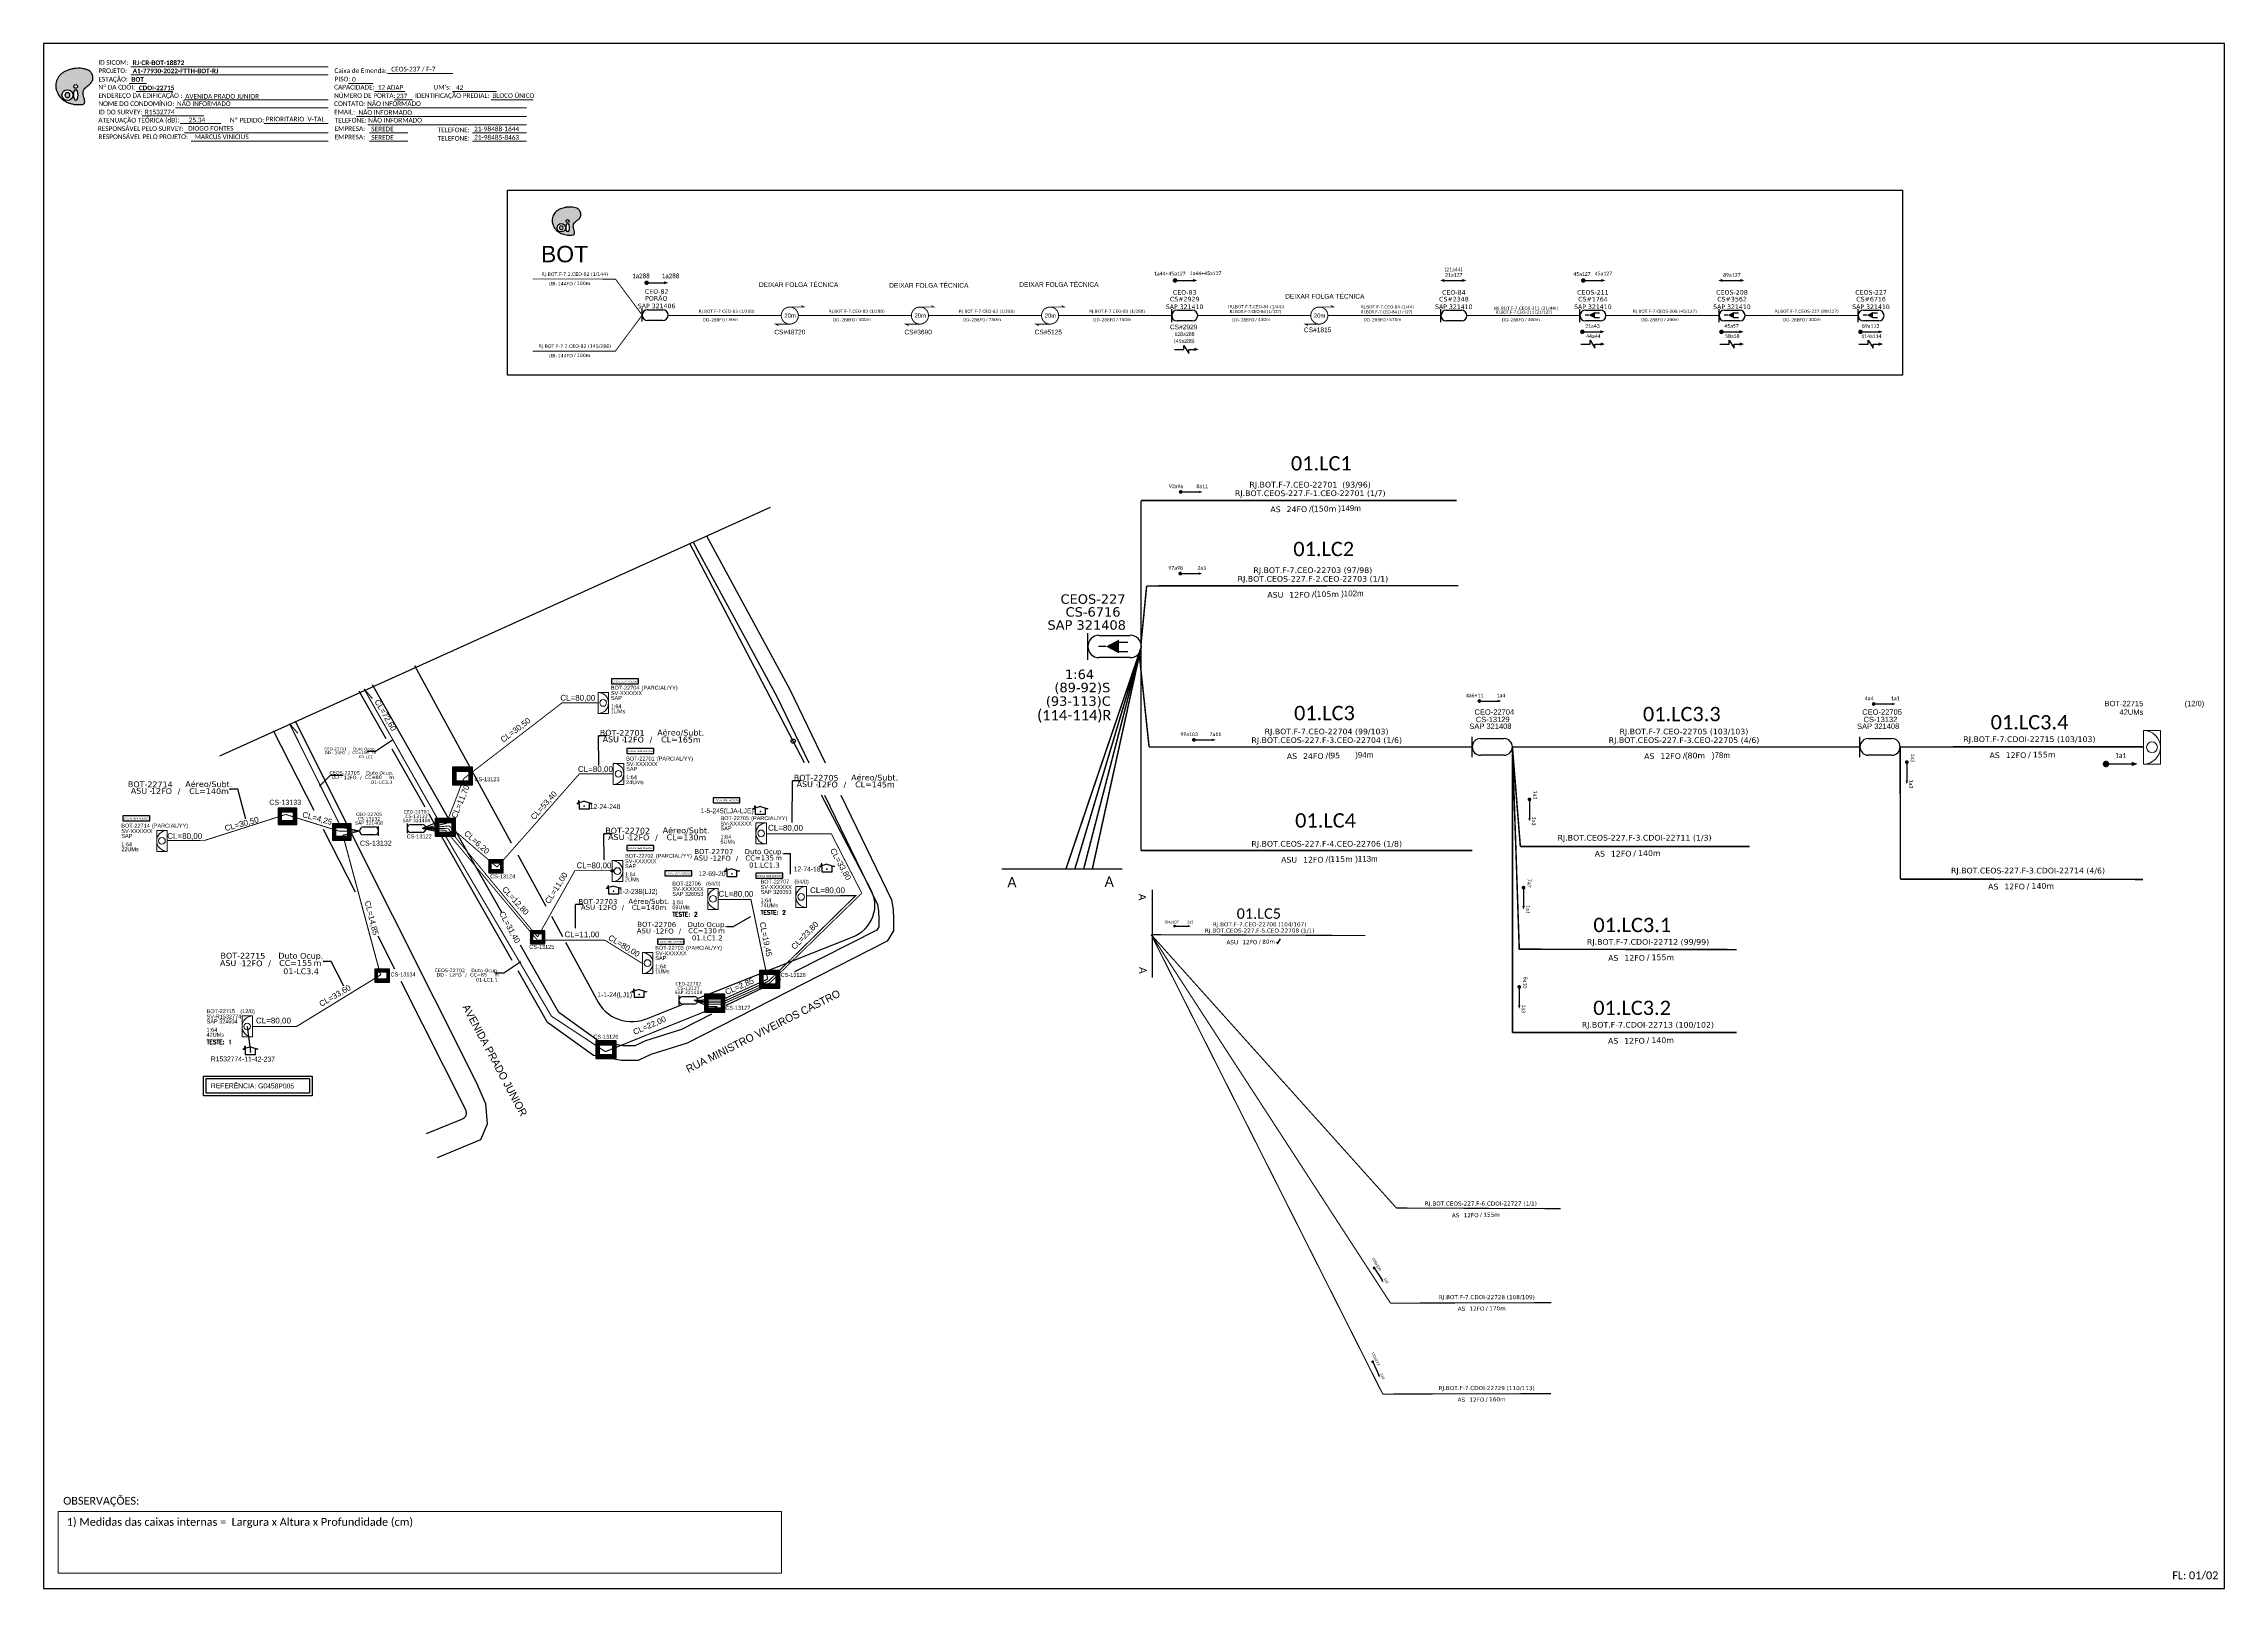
# Model space of a CAD drawing. Header units: inches. Extents: x -143605 to -141670, y 187277 to 187871.
# Drawn here: x -143605 to -142766, y 187277 to 187871 of the extents above; entities that cross this region are included whole.
import ezdxf
from ezdxf.enums import TextEntityAlignment as Align

# ---------------------------------------------------------------- set-up
doc = ezdxf.new("R2010")
doc.units = ezdxf.units.IN
doc.header["$MEASUREMENT"] = 0
for name, color, linetype in [('10.0-Cartográfico', 252, 'Continuous'), ('10.1-Caixas Subterrâneas', 5, 'Continuous'), ('10.3-Nome das Ruas', 2, 'Continuous'), ('20.4-CEO', 1, 'Continuous'), ('20.4-CEOS', 1, 'Continuous'), ('20.5-CABO AÉREO', 1, 'Continuous'), ('20.5-CEO', 1, 'Continuous'), ('CAP a instalar', 1, 'Continuous'), ('CEO', 1, 'Continuous'), ('label_cabos', 7, 'Continuous'), ('Meio Fio', 7, 'Continuous'), ('Metragem', 92, 'Continuous'), ('SETA', 7, 'Continuous'), ('Surveys Casinhas', 7, 'Continuous'), ('Surveys legendas', 7, 'Continuous')]:
    doc.layers.add(name, color=color, linetype=linetype)
for name, color, linetype, lineweight in [("20.0-LEGENDA DOS CDO'S", 1, 'Continuous', 0), ('20.1-CDO_INTERIOR', 1, 'Continuous', 0), ('40.1-ETIQUETAS', 1, 'Continuous', 20)]:
    doc.layers.add(name, color=color, linetype=linetype, lineweight=lineweight)
doc.styles.add('ARIAL', font='arial.ttf')
doc.styles.add('DIGICADE', font='arial.ttf')
doc.styles.add('ROMANS', font='ROMANS.SHX', dxfattribs={"height": 2.5})
doc.styles.add('siredit', font='verdana.ttf')
doc.styles.add('WMF-Calibri0', font='calibri.ttf')
doc.styles.add('WMF-Calibri1', font='calibrib.ttf')
doc.linetypes.add('FENCELINE1', pattern='A,0.25,-0.1,[133,ltypeshp.shx,S=0.1,R=0,X=-0.1,Y=0],-0.1,1', length=1.45)
doc.dimstyles.new('CC', dxfattribs={"dimtxt": 1, "dimasz": 2, "dimexe": 0.18, "dimexo": 0.0625, "dimgap": 0.09, "dimtad": 0, "dimdec": 0, "dimrnd": 1, "dimzin": 0, "dimdsep": 46, "dimtxsty": 'siredit', "dimblk": 'NONE', "dimcen": 0, "dimse1": 1, "dimse2": 1, "dimsd1": 1, "dimsd2": 1, "dimclrt": 7, "dimadec": 0, "dimazin": 0, "dimtfac": 1, "dimtdec": 0, "dimtofl": 0, "dimtmove": 0, "dimatfit": 3, "dimfxl": 0, "dimtolj": 1, "dimtzin": 0, "dimarcsym": 0})

# ---------------------------------------------------------------- blocks, each defined once
blk = doc.blocks.new('DV')
at = {"linetype": 'Continuous'}
blk.add_circle((0, 0), 0.00000275, dxfattribs=at)
blk = doc.blocks.new('SURVEY_SURVEY')
at = {"layer": 'Surveys Casinhas'}
for p, q in [((0, 0.000019), (-0.0000189, 0.0000135)), ((-0.0000189, 0.0000135), (-0.0000129, 0.0000135)), ((-0.0000129, 0), (-0.0000129, 0.0000135)), ((0.0000129, 0), (-0.0000129, 0)), ((0, 0.000019), (0.0000189, 0.0000135)), ((0.0000126, 0.0000198), (0.0000146, 0.0000198)), ((0.0000126, 0.0000154), (0.0000126, 0.0000198)), ((0.0000189, 0.0000135), (0.0000129, 0.0000135)), ((0.0000129, 0.0000135), (0.0000129, 0)), ((0.0000146, 0.0000198), (0.0000146, 0.0000148))]:
    blk.add_line(p, q, dxfattribs=at)
blk.add_point((0, 0.0000067), dxfattribs=at)
blk = doc.blocks.new('Inst CDOI-64')
at = {"layer": '20.1-CDO_INTERIOR', "color": 1, "lineweight": 18}
blk.add_lwpolyline([(-2.12, -2.13), (-2.12, 2.12), (0, 2.12), (0.01, -2.13)], close=True, dxfattribs=at)
blk.add_circle((-1.06, 0), 0.68, dxfattribs=at)
blk.add_arc((0.01, 0), 2.13, 90.0276, 270.0276, dxfattribs=at)
at = {"layer": "20.0-LEGENDA DOS CDO'S"}
for tag, p, style, flags in [('ID_ATIVIDADE', (-9.3, 3.78), 'ARIAL', 3), ('FATOR', (-1.5, 3.78), 'ARIAL', 1), ('QTDE', (-9.18, -3.66), 'DIGICADE', 3)]:
    blk.add_attdef(tag, p, '', height=0.8, rotation=0.118, dxfattribs=dict(at, style=style, flags=flags))
at = {"layer": "20.0-LEGENDA DOS CDO'S", "style": 'ARIAL'}
for tag, p, rotation in [('SAP', (-9.3, 0.61), 359.9724), ('SURVEY', (-9.3, 1.6), 359.9724), ('FID', (-9.3, 2.69), 0.118), ('1:XX', (-9.31, -1.08), 359.9724), ('UMS', (-9.31, -2.09), 359.9724)]:
    blk.add_attdef(tag, p, '', height=0.8, rotation=rotation, dxfattribs=at)
blk.add_attdef('FIBRAS_UTILIZADAS', text='', height=0.8, rotation=359.9724, dxfattribs=at).set_placement((-0.99, 2.69), align=Align.CENTER)
blk = doc.blocks.new('Teste  FTTH')
at = {"color": 0, "lineweight": 0, "style": 'ROMANS'}
for tag, p in [('TESTE', (-2.3, -0.29)), ('QTDE', (0.21, -0.29))]:
    blk.add_attdef(tag, p, '', height=0.48, dxfattribs=at)
for tag, p, flags in [('FID', (-2.23, -1.25), 1), ('FATOR', (-2.23, -2.03), 3), ('ID_ATIVIDADE', (-2.23, -2.72), 3)]:
    blk.add_attdef(tag, p, '', height=0.48, dxfattribs=dict(at, flags=flags))
blk = doc.blocks.new('CDOI_CT_DRT')
at = {"layer": '20.1-CDO_INTERIOR', "color": 8, "lineweight": 18}
blk.add_lwpolyline([(2.13, -2.13), (2.13, 2.12), (0, 2.12), (0, -2.13)], close=True, dxfattribs=at)
blk.add_circle((1.06, 0), 0.68, dxfattribs=at)
blk.add_arc((0, 0), 2.13, 269.9724, 89.9724, dxfattribs=at)
at = {"layer": "20.0-LEGENDA DOS CDO'S", "color": 8, "style": 'ARIAL'}
for tag, p in [('SURVEY', (2.61, 1.6)), ('SAP', (2.61, 0.61)), ('CDO_N', (2.61, 2.69)), ('1:XX', (2.6, -1.08)), ('UMS', (2.6, -2.09))]:
    blk.add_attdef(tag, p, '', height=0.8, rotation=359.9724, dxfattribs=at)
blk.add_attdef('FIBRAS_UTILIZADAS', text='', height=0.8, rotation=359.9724, dxfattribs=at).set_placement((10.32, 2.69), align=Align.CENTER)
blk = doc.blocks.new('CDOI_CT_ESQ')
at = {"layer": '20.1-CDO_INTERIOR', "color": 8, "lineweight": 18}
blk.add_lwpolyline([(-2.12, -2.13), (-2.12, 2.12), (0, 2.12), (0.01, -2.13)], close=True, dxfattribs=at)
blk.add_circle((-1.06, 0), 0.68, dxfattribs=at)
blk.add_arc((0.01, 0), 2.13, 90.0276, 270.0276, dxfattribs=at)
at = {"layer": "20.0-LEGENDA DOS CDO'S", "color": 8, "style": 'ARIAL'}
for tag, p in [('SAP', (-9.3, 0.61)), ('CDO_N', (-9.3, 2.69)), ('SURVEY', (-9.3, 1.6)), ('1:XX', (-9.31, -1.08)), ('UMS', (-9.31, -2.09))]:
    blk.add_attdef(tag, p, '', height=0.8, rotation=359.9724, dxfattribs=at)
blk.add_attdef('FIBRAS_UTILIZADAS', text='', height=0.8, rotation=359.9724, dxfattribs=at).set_placement((-1.59, 2.69), align=Align.CENTER)
blk = doc.blocks.new('*X11')
at = {"color": 0, "linetype": 'Continuous'}
for p, q in [((-1.25, 0.34099), (-0.49099, 1.1)), ((-1.25, 0.517767), (-0.667767, 1.1)), ((-1.25, 0.694544), (-0.844544, 1.1)), ((-1.25, 0.87132), (-1.02132, 1.1)), ((-1.25, 1.048097), (-1.198097, 1.1)), ((-1.25, 0.164214), (-0.8035, 0.610714)), ((-1.25, -0.012563), (-0.8035, 0.433937)), ((-1.25, -0.18934), (-0.8035, 0.25716)), ((-1.25, -0.366117), (-0.8035, 0.080383)), ((-0.789214, 0.625), (-0.314214, 1.1)), ((-0.612437, 0.625), (-0.137437, 1.1)), ((-0.43566, 0.625), (0.03934, 1.1)), ((-0.258883, 0.625), (0.216117, 1.1)), ((-0.082107, 0.625), (0.392893, 1.1)), ((0.09467, 0.625), (0.56967, 1.1)), ((0.271447, 0.625), (0.746447, 1.1)), ((0.448223, 0.625), (0.923223, 1.1)), ((0.625, 0.625), (1.1, 1.1)), ((0.801777, 0.625), (1.25, 1.073223)), ((0.8035, 0.449947), (1.25, 0.896447)), ((0.8035, 0.27317), (1.25, 0.71967)), ((0.8035, 0.096393), (1.25, 0.542893)), ((0.8035, -0.080383), (1.25, 0.366117)), ((0.8035, -0.25716), (1.25, 0.18934)), ((0.8035, -0.433937), (1.25, 0.012563)), ((-1.25, -0.542893), (-0.8035, -0.096393)), ((-1.25, -0.71967), (-0.8035, -0.27317)), ((-1.25, -0.896447), (-0.8035, -0.449947)), ((-1.25, -1.073223), (-0.801777, -0.625)), ((-1.1, -1.1), (-0.625, -0.625)), ((-0.923223, -1.1), (-0.448223, -0.625)), ((-0.746447, -1.1), (-0.271447, -0.625)), ((-0.56967, -1.1), (-0.09467, -0.625)), ((-0.392893, -1.1), (0.082107, -0.625)), ((-0.216117, -1.1), (0.258883, -0.625)), ((-0.03934, -1.1), (0.43566, -0.625)), ((0.137437, -1.1), (0.612437, -0.625)), ((0.314214, -1.1), (0.789214, -0.625)), ((0.49099, -1.1), (1.25, -0.34099)), ((0.667767, -1.1), (1.25, -0.517767)), ((0.8035, -0.610714), (1.25, -0.164214)), ((0.844544, -1.1), (1.25, -0.694544)), ((1.02132, -1.1), (1.25, -0.87132)), ((1.198097, -1.1), (1.25, -1.048097))]:
    blk.add_line(p, q, dxfattribs=at)
blk = doc.blocks.new('MANHOLE_MQ')
at = {"color": 0, "linetype": 'Continuous'}
for p, q in [((0.0000062, 0.0000057), (-0.0000063, 0.0000057)), ((-0.0000063, 0.0000057), (-0.0000063, -0.0000053)), ((-0.000004, 0.0000033), (0.000004, 0.0000033)), ((-0.000004, -0.0000029), (-0.000004, 0.0000033)), ((0.000004, 0.0000033), (0.000004, -0.0000029)), ((0.0000062, -0.0000053), (0.0000062, 0.0000057)), ((-0.0000063, -0.0000053), (0.0000062, -0.0000053)), ((0.000004, -0.0000029), (-0.000004, -0.0000029)), ((0.000004, -0.0000029), (0.000004, -0.0000029))]:
    blk.add_line(p, q, dxfattribs=at)
at = {"color": 0, "linetype": 'Continuous', "xscale": 5e-06, "yscale": 5e-06, "zscale": 1e-05}
blk.add_blockref('*X11', (0, 0.0000002), dxfattribs=at)
blk = doc.blocks.new('LEGENDA DOS CABOS')
at = {"layer": 'label_cabos', "color": 0, "style": 'siredit'}
for tag, p in [('TIPO_CABO', (2.74, 0.52)), ('ID', (4.24, 1.63)), ('CABO', (6.16, 0.47)), ('/', (9.19, 0.47)), ('METROS', (14.36, 0.47)), ('XX', (14.31, 1.67))]:
    blk.add_attdef(tag, text='', height=1, rotation=359.69, dxfattribs=at).set_placement(p, align=Align.MIDDLE_CENTER)
blk = doc.blocks.new('_None')
blk = doc.blocks.new('Inst CB DT OCUP CFOA-SM-ASU-120-S-12')
at = {"layer": 'label_cabos', "color": 0, "style": 'siredit'}
for tag, flags, p in [('ID_ATIVIDADE', 3, (1.31, 2.67)), ('FATOR', 1, (11.56, 2.55))]:
    blk.add_attdef(tag, text='', height=1, rotation=359.69, dxfattribs=dict(at, flags=flags)).set_placement(p, align=Align.MIDDLE_CENTER)
for tag, p in [('TIPO_CABO', (1.26, 0)), ('DESTINO_CABO', (3.13, 1.26)), ('CABO', (4.69, -0.05)), ('/', (7.71, -0.05)), ('LANCE', (10.91, 0)), ('TIPO_CABO', (13.11, 1.24)), ('UND', (15.96, 0)), ('FID', (13.15, -1.41))]:
    blk.add_attdef(tag, text='', height=1, rotation=359.69, dxfattribs=at).set_placement(p, align=Align.MIDDLE_CENTER)
blk.add_attdef('QTDE', (12.43, -0.47), '', height=1, rotation=359.69, dxfattribs=at)
blk = doc.blocks.new('Inst CB DT OCUP CFOA-SM-DD-S-12')
at = {"layer": 'label_cabos', "color": 0, "style": 'siredit'}
for tag, flags, p in [('ID_ATIVIDADE', 3, (1.31, 2.67)), ('FATOR', 1, (11.56, 2.55))]:
    blk.add_attdef(tag, text='', height=1, rotation=359.69001, dxfattribs=dict(at, flags=flags)).set_placement(p, align=Align.MIDDLE_CENTER)
for tag, p in [('TIPO_CABO', (1.11, 0)), ('DESTINO_CABO', (3.13, 1.26)), ('CABO', (4.69, -0.05)), ('/', (7.71, -0.05)), ('LANCE', (10.41, 0.02)), ('TIPO_CABO', (13.11, 1.24)), ('UND', (16.46, 0)), ('FID', (13.65, -1.41))]:
    blk.add_attdef(tag, text='', height=1, rotation=359.69001, dxfattribs=at).set_placement(p, align=Align.MIDDLE_CENTER)
blk.add_attdef('QTDE', (11.93, -0.45), '', height=1, rotation=359.69001, dxfattribs=at)
blk = doc.blocks.new('Inst CB DT OCUP CFOA-SM-DD-G-24')
at = {"layer": 'label_cabos', "color": 0, "style": 'siredit'}
for tag, flags, p in [('ID_ATIVIDADE', 3, (1.31, 2.67)), ('FATOR', 1, (11.56, 2.55))]:
    blk.add_attdef(tag, text='', height=1, rotation=359.69001, dxfattribs=dict(at, flags=flags)).set_placement(p, align=Align.MIDDLE_CENTER)
for tag, p in [('TIPO_CABO', (1.11, 0)), ('DESTINO_CABO', (3.13, 1.26)), ('CABO', (4.69, -0.05)), ('/', (7.71, -0.05)), ('LANCE', (10.41, 0.02)), ('TIPO_CABO', (13.11, 1.24)), ('UND', (16.46, 0)), ('FID', (13.65, -1.41))]:
    blk.add_attdef(tag, text='', height=1, rotation=359.69001, dxfattribs=at).set_placement(p, align=Align.MIDDLE_CENTER)
blk.add_attdef('QTDE', (11.93, -0.45), '', height=1, rotation=359.69001, dxfattribs=at)
blk = doc.blocks.new('OI')
h = blk.add_hatch(color=40)
edge = h.paths.add_edge_path()
edge.add_spline(control_points=[(4.35, -0.67), (3.92, -0.99), (3.26, -1.5), (2.81, -2.59), (2.9, -3.5), (3.06, -4.27), (3.31, -4.85), (3.37, -5.39), (3.4, -5.88), (3.2, -6.4), (2.54, -6.61), (1.65, -6.63), (0.55, -6.67), (-0.56, -6.42), (-1.61, -6.14), (-2.77, -5.61), (-3.92, -4.77), (-4.89, -3.7), (-5.34, -2.65), (-5.6, -1.94), (-5.85, -0.96), (-5.71, 0.47), (-5.1, 2.02), (-4.14, 3.02), (-3.3, 3.61), (-2.37, 4.16), (-1.36, 4.44), (-0.56, 4.7), (0.79, 4.85), (2.24, 4.97), (3.79, 4.57), (4.67, 4.21), (5.44, 3.65), (5.76, 2.99), (6.03, 2.21), (6.01, 1.46), (5.72, 0.64), (5.31, 0.08), (4.88, -0.38), (4.51, -0.55), (4.35, -0.67)], knot_values=[0, 0, 0, 0, 1.60434, 2.417191, 3.427595, 4.282808, 4.776746, 5.304182, 5.888771, 6.258406, 6.858137, 7.79129, 8.986195, 10.124242, 11.187857, 12.242908, 13.953784, 15.414161, 16.515391, 17.349188, 17.675853, 19.552021, 21.515531, 22.568638, 23.63245, 24.621084, 25.782718, 26.745347, 27.142653, 29.870543, 31.004649, 31.921532, 32.709589, 33.801391, 34.042471, 35.192333, 35.971461, 36.628871, 37.254359, 37.836911, 37.836911, 37.836911, 37.836911], degree=3, periodic=0)
h.paths.add_polyline_path([(1.13, -0.87, -1), (-0.04, -0.87, -1)], flags=16)
edge = h.paths.add_edge_path(flags=16)
edge.add_ellipse((0.56, -3.59), major_axis=(-0.02, 1.71), ratio=0.361305, start_angle=0, end_angle=360)
h.paths.add_polyline_path([(-0.36, -3.62, -1), (-3.8, -3.62, -1)], flags=16)
edge = h.paths.add_edge_path(flags=0)
edge.add_ellipse((-2.08, -3.62), major_axis=(0, 0.885), ratio=0.758294, start_angle=0, end_angle=360)
at = {"color": 40}
for centre, radius in [((-2.08, -3.62), 1.72), ((0.54, -0.87), 0.587)]:
    blk.add_circle(centre, radius, dxfattribs=at)
blk.add_ellipse((-2.08, -3.62), major_axis=(0, 0.885), ratio=0.758294, start_param=-3.14159265358979, end_param=3.14159265358979, dxfattribs=at)
blk.add_ellipse((0.56, -3.59), major_axis=(-0.02, 1.71), ratio=0.361305, dxfattribs=at)
at = {"color": 40, "start_tangent": (-0.800898, -0.598801), "end_tangent": (-0.800898, -0.598801)}
blk.add_spline([(4.35, -0.67), (3.2, -1.78), (2.9, -2.54), (2.92, -3.55), (3.12, -4.38), (3.28, -4.85), (3.37, -5.37), (3.35, -5.95), (3.2, -6.29), (2.66, -6.55), (1.73, -6.63), (0.54, -6.62), (-0.58, -6.41), (-1.6, -6.11), (-2.56, -5.67), (-3.95, -4.67), (-4.89, -3.56), (-5.37, -2.56), (-5.64, -1.78), (-5.72, -1.46), (-5.63, 0.42), (-4.84, 2.22), (-4.13, 2.99), (-3.27, 3.62), (-2.4, 4.09), (-1.3, 4.47), (-0.37, 4.72), (0.02, 4.77), (2.75, 4.8), (3.85, 4.53), (4.69, 4.16), (5.31, 3.68), (5.85, 2.73), (5.93, 2.5), (5.94, 1.35), (5.67, 0.62), (5.29, 0.08), (4.84, -0.36), (4.35, -0.67)], degree=3, dxfattribs=at)

msp = doc.modelspace()

# ---------------------------------------------------------------- hatches: boundary and pattern name
h = msp.add_hatch(color=0)
edge = h.paths.add_edge_path()
edge.add_spline(control_points=[(-143398.92, 187803.64), (-143398.92, 187803.64), (-143398.92, 187803.64), (-143399.33, 187803.21), (-143399.67, 187803.04), (-143399.82, 187802.93), (-143400.22, 187802.63), (-143400.84, 187802.15), (-143401.26, 187801.12), (-143401.18, 187800.27), (-143401.03, 187799.55), (-143400.79, 187799.01), (-143400.73, 187798.5), (-143400.7, 187798.04), (-143400.88, 187797.56), (-143401.51, 187797.35), (-143402.34, 187797.33), (-143403.38, 187797.29), (-143404.42, 187797.52), (-143405.4, 187797.78), (-143406.5, 187798.28), (-143407.58, 187799.07), (-143408.49, 187800.07), (-143408.92, 187801.05), (-143409.17, 187801.72), (-143409.4, 187802.64), (-143409.27, 187803.98), (-143408.7, 187805.44), (-143407.81, 187806.38), (-143407.02, 187806.94), (-143406.14, 187807.45), (-143405.2, 187807.72), (-143404.45, 187807.97), (-143403.18, 187808.11), (-143401.82, 187808.23), (-143400.36, 187807.86), (-143399.54, 187807.52), (-143398.81, 187807), (-143398.5, 187806.38), (-143398.25, 187805.65), (-143398.27, 187804.94), (-143398.54, 187804.17), (-143398.92, 187803.64)], knot_values=[-0.582551, 0, 0, 0, 0, 0, 1.60434, 2.417191, 3.427595, 4.282808, 4.776746, 5.304182, 5.888771, 6.258406, 6.858137, 7.79129, 8.986195, 10.124242, 11.187857, 12.242908, 13.953784, 15.414161, 16.515391, 17.349188, 17.675853, 19.552021, 21.515531, 22.568638, 23.63245, 24.621084, 25.782718, 26.745347, 27.142653, 29.870543, 31.004649, 31.921532, 32.709589, 33.801391, 34.042471, 35.192333, 35.971461, 36.628871, 37.254359, 37.836911, 37.836911, 37.836911, 37.836911], degree=3, periodic=0)
edge = h.paths.add_edge_path(flags=16)
edge.add_ellipse((-143403.4, 187802.73), major_axis=(0.39, 0.39), ratio=1, start_angle=135.15329, end_angle=315.15329, ccw=False)
edge.add_ellipse((-143403.4, 187802.73), major_axis=(0.39, 0.39), ratio=1, start_angle=-44.84671, end_angle=135.15329, ccw=False)
edge = h.paths.add_edge_path(flags=16)
edge.add_ellipse((-143403.37, 187800.19), major_axis=(-0.03, 1.61), ratio=0.361305, start_angle=0, end_angle=360)
edge = h.paths.add_edge_path(flags=16)
edge.add_ellipse((-143405.85, 187800.15), major_axis=(1.14, 1.14), ratio=1, start_angle=135.15329, end_angle=315.15329, ccw=False)
edge.add_ellipse((-143405.85, 187800.15), major_axis=(1.14, 1.14), ratio=1, start_angle=-44.84671, end_angle=135.15329, ccw=False)
edge = h.paths.add_edge_path(flags=0)
edge.add_ellipse((-143405.85, 187800.15), major_axis=(-0.002, 0.831), ratio=0.758294, start_angle=0, end_angle=360)

# ---------------------------------------------------------------- linework, layer by layer
at = {"color": 5}
for p, q in [((-143236.42, 187553.67), (-143190.11, 187553.67)), ((-143178.61, 187545.6), (-143178.61, 187511.92))]:
    msp.add_line(p, q, dxfattribs=at)
at = {"color": 0, "lineweight": 0}
for p, q in [((-143599.33, 187306.51), (-143321.08, 187306.51)), ((-143599.33, 187282.81), (-143599.33, 187306.51)), ((-143321.08, 187306.51), (-143321.08, 187282.81)), ((-143321.08, 187282.81), (-143599.33, 187282.81))]:
    msp.add_line(p, q, dxfattribs=at)
for points in [[(-143604.88, 187276.97), (-142766.31, 187276.97), (-142766.31, 187870.97), (-143604.88, 187870.97), (-143604.88, 187276.97)], [(-143537.18, 187597.08), (-143325.38, 187692.77)], [(-143388.35, 187604.73), (-143391.52, 187604.74), (-143391.06, 187604.74)], [(-143477.29, 187598.81), (-143480.46, 187598.82), (-143480, 187598.82)], [(-143494.58, 187589.67), (-143489.64, 187589.64), (-143489.64, 187589.64)], [(-143313.76, 187587.46), (-143316.93, 187587.47), (-143316.47, 187587.47)], [(-143530.2, 187584.25), (-143533.37, 187584.26), (-143532.91, 187584.26)], [(-143386.23, 187567.13), (-143389.4, 187567.14), (-143388.94, 187567.14)], [(-143320.36, 187559.52), (-143317.67, 187559.49), (-143317.67, 187559.49)], [(-143397.48, 187539.99), (-143400.37, 187539.98), (-143400.37, 187539.98)], [(-143342.32, 187531.52), (-143339.63, 187531.49), (-143339.63, 187531.49)], [(-143494.25, 187517.98), (-143497.42, 187517.99), (-143496.97, 187517.99)], [(-143427.91, 187513.55), (-143431.08, 187513.57), (-143430.62, 187513.57)], [(-143526.57, 187493.04), (-143525.38, 187483.28)]]:
    msp.add_lwpolyline(points)
at = {"color": 7, "lineweight": 0}
for points in [[(-143571.92, 187855.65), (-143565.37, 187855.65)], [(-143571.4, 187862.06), (-143495.43, 187862.06)], [(-143571.4, 187858.92), (-143495.43, 187858.92)], [(-143487.64, 187855.69), (-143478.15, 187855.69)], [(-143472.59, 187859.42), (-143447.46, 187859.42)], [(-143569.26, 187852.58), (-143555.32, 187852.58)], [(-143550.69, 187849.34), (-143495.43, 187849.34)], [(-143477.59, 187852.58), (-143465.97, 187852.58)], [(-143470, 187849.34), (-143463.06, 187849.34)], [(-143447.65, 187852.58), (-143430.79, 187852.58)], [(-143432.83, 187849.34), (-143416.65, 187849.34)], [(-143566.94, 187843.16), (-143543.31, 187843.16)], [(-143554.1, 187846.23), (-143495.43, 187846.23)], [(-143552.4, 187840.19), (-143536.73, 187840.19)], [(-143520.07, 187840.2), (-143495.58, 187840.2)], [(-143519.57, 187840.2), (-143495.42, 187840.2)], [(-143484.51, 187842.99), (-143419.24, 187842.99)], [(-143480.47, 187846.23), (-143419.24, 187846.23)], [(-143480.23, 187839.75), (-143419.24, 187839.75)], [(-143550.69, 187836.64), (-143495.43, 187836.64)], [(-143548.2, 187833.4), (-143495.43, 187833.4)], [(-143479.62, 187836.64), (-143464.82, 187836.64)], [(-143479.62, 187833.4), (-143464.82, 187833.4)], [(-143440.01, 187836.64), (-143419.24, 187836.64)], [(-143440.01, 187833.4), (-143419.24, 187833.4)]]:
    msp.add_lwpolyline(points, dxfattribs=at)
for points in [[(-143426.51, 187814.64), (-142890.03, 187814.64), (-142890.03, 187743.42), (-143426.51, 187743.42)], [(-143386.7, 187553.32), (-143385.89, 187553.32), (-143385.89, 187552.48), (-143386.7, 187552.48)]]:
    msp.add_lwpolyline(points, close=True)
at = {"color": 0}
for points, const_width in [([(-143373.43, 187779, 1), (-143372.57, 187779, 1)], 0.869), ([(-143170.25, 187779.9, 1), (-143169.38, 187779.9, 1)], 0.869), ([(-143013.26, 187779.89, 1), (-143012.39, 187779.9, 1)], 0.869), ([(-143317.95, 187769.68, 1.000012), (-143317.95, 187763.11, 0.999978)], 0.365), ([(-143267.9, 187769.68, 1.000012), (-143267.9, 187763.11, 0.999978)], 0.365), ([(-143217.86, 187769.68, 1.000012), (-143217.86, 187763.11, 0.999978)], 0.365), ([(-143114.34, 187769.68, 1.000012), (-143114.34, 187763.11, 0.999978)], 0.365), ([(-143013.62, 187760.16, 1), (-143012.75, 187760.16, 1)], 0.869), ([(-142960.15, 187760.16, 1), (-142959.28, 187760.16, 1)], 0.869), ([(-142906.68, 187760.16, 1), (-142905.81, 187760.16, 1)], 0.869)]:
    msp.add_lwpolyline(points, format="xyb", close=True, dxfattribs=dict(at, const_width=const_width))
for points in [[(-143169.81, 187779.9), (-143162.88, 187779.9)], [(-143066.3, 187779.9), (-143059.36, 187779.9)], [(-143012.83, 187779.9), (-143005.89, 187779.9)], [(-142959.36, 187779.9), (-142952.42, 187779.9)], [(-143166.4, 187753.4), (-143166.4, 187754.94), (-143164.57, 187751.87), (-143164.56, 187753.4)], [(-143013.19, 187760.16), (-143006.25, 187760.16)], [(-143010.17, 187755.42), (-143010.17, 187756.96), (-143008.33, 187753.88), (-143008.33, 187755.42)], [(-142959.72, 187760.16), (-142952.78, 187760.16)], [(-142956.7, 187755.42), (-142956.7, 187756.96), (-142954.86, 187753.88), (-142954.86, 187755.42)], [(-142906.25, 187760.16), (-142899.31, 187760.16)], [(-142903.23, 187755.42), (-142903.23, 187756.96), (-142901.39, 187753.88), (-142901.39, 187755.42)], [(-143130.78, 187525.57), (-143130.42, 187524.83), (-143129.22, 187526.7)]]:
    msp.add_lwpolyline(points, dxfattribs=at)
at = {"color": 0, "const_width": 0.342}
for points in [[(-143317.95, 187763.11), (-143323.42, 187763.11), (-143322.33, 187762.56)], [(-143317.95, 187769.68), (-143312.47, 187769.68), (-143313.56, 187770.23)], [(-143267.9, 187763.11), (-143273.38, 187763.11), (-143272.28, 187762.56)], [(-143267.9, 187769.68), (-143262.42, 187769.68), (-143263.52, 187770.23)], [(-143217.86, 187763.11), (-143223.33, 187763.11), (-143222.24, 187762.56)], [(-143217.86, 187769.68), (-143212.38, 187769.68), (-143213.47, 187770.23)], [(-143114.34, 187763.11), (-143119.82, 187763.11), (-143118.72, 187762.56)], [(-143114.34, 187769.68), (-143108.86, 187769.68), (-143109.96, 187770.23)]]:
    msp.add_lwpolyline(points, dxfattribs=at)
at = {"color": 7}
for points, const_width in [([(-143168, 187698.57, 1), (-143167.28, 187698.58, 1)], 0.715), ([(-143168.16, 187667.18, 1), (-143167.45, 187667.18, 1)], 0.715), ([(-143053.17, 187618.18, 1), (-143052.45, 187618.19, 1)], 0.715), ([(-142901.52, 187617.04, 1), (-142900.8, 187617.04, 1)], 0.715), ([(-143162.94, 187603.23, 1), (-143162.23, 187603.24, 1)], 0.715), ([(-142888.43, 187595.04, 1), (-142888.43, 187594.33, 1)], 0.715), ([(-143033.54, 187580.72, 1), (-143033.54, 187580, 1)], 0.715), ([(-143035.81, 187546.78, 1), (-143035.8, 187546.07, 1)], 0.715), ([(-143170.23, 187531.63, 1), (-143169.71, 187531.63, 1)], 0.52), ([(-143037.45, 187508.6, 1), (-143037.45, 187507.89, 1)], 0.715), ([(-143093.4, 187400.39, 1), (-143093.12, 187399.95, 1)], 0.52), ([(-143093.91, 187364.35, 1), (-143093.7, 187363.87, 1)], 0.52)]:
    msp.add_lwpolyline(points, format="xyb", close=True, dxfattribs=dict(at, const_width=const_width))
at = {"const_width": 1.25}
msp.add_lwpolyline([(-142812.45, 187593.97, 1), (-142811.2, 187593.97, 1)], format="xyb", close=True, dxfattribs=at)
msp.add_lwpolyline([(-142812.45, 187593.97, 1), (-142811.2, 187593.97, 1)], format="xyb", close=True, dxfattribs=at)
at = {"color": 5}
for points in [[(-143543.37, 187473.98), (-143501.61, 187473.98), (-143501.61, 187466.33), (-143543.37, 187466.33)], [(-143542.37, 187472.98), (-143502.61, 187472.98), (-143502.61, 187467.33), (-143542.37, 187467.33)]]:
    msp.add_lwpolyline(points, close=True, dxfattribs=at)
at = {"color": 0}
for centre, major_axis, ratio, start_param, end_param in [((-143405.85, 187800.15), (1.61, 0), 1, 0.000174, 6.283359), ((-143405.85, 187800.15), (-0.002, 0.831), 0.758294, 1.570796326772085, 7.85398163395167), ((-143403.4, 187802.73), (0.39, 0.39), 1, 5.500463, 11.783648)]:
    msp.add_ellipse(centre, major_axis=major_axis, ratio=ratio, start_param=start_param, end_param=end_param, dxfattribs=at)
msp.add_ellipse((-143403.37, 187800.19), major_axis=(-0.03, 1.61), ratio=0.361305, dxfattribs=at)
msp.add_open_spline([(-143399.82, 187802.93), (-143400.22, 187802.63), (-143400.84, 187802.15), (-143401.26, 187801.12), (-143401.18, 187800.27), (-143401.03, 187799.55), (-143400.79, 187799.01), (-143400.73, 187798.5), (-143400.7, 187798.04), (-143400.88, 187797.56), (-143401.51, 187797.35), (-143402.34, 187797.33), (-143403.38, 187797.29), (-143404.42, 187797.52), (-143405.4, 187797.78), (-143406.5, 187798.28), (-143407.58, 187799.07), (-143408.49, 187800.07), (-143408.92, 187801.05), (-143409.17, 187801.72), (-143409.4, 187802.64), (-143409.27, 187803.98), (-143408.7, 187805.44), (-143407.81, 187806.38), (-143407.02, 187806.94), (-143406.14, 187807.45), (-143405.2, 187807.72), (-143404.45, 187807.97), (-143403.18, 187808.11), (-143401.82, 187808.23), (-143400.36, 187807.86), (-143399.54, 187807.52), (-143398.81, 187807), (-143398.5, 187806.38), (-143398.25, 187805.65), (-143398.27, 187804.94), (-143398.54, 187804.17), (-143398.92, 187803.64), (-143399.33, 187803.21), (-143399.67, 187803.04), (-143399.82, 187802.93)], degree=3, knots=[0, 0, 0, 0, 1.60434, 2.417191, 3.427595, 4.282808, 4.776746, 5.304182, 5.888771, 6.258406, 6.858137, 7.79129, 8.986195, 10.124242, 11.187857, 12.242908, 13.953784, 15.414161, 16.515391, 17.349188, 17.675853, 19.552021, 21.515531, 22.568638, 23.63245, 24.621084, 25.782718, 26.745347, 27.142653, 29.870543, 31.004649, 31.921532, 32.709589, 33.801391, 34.042471, 35.192333, 35.971461, 36.628871, 37.254359, 37.836911, 37.836911, 37.836911, 37.836911], dxfattribs=at)
at = {"layer": '10.0-Cartográfico'}
for points in [[(-143355.16, 187679.32), (-143322.99, 187619.96), (-143310.61, 187594.39)], [(-143349.97, 187681.66), (-143317.93, 187622.55), (-143304.31, 187594.39)], [(-143312.28, 187594.39), (-143356.4, 187678.76)], [(-143462.31, 187631.83), (-143452.64, 187614.14)], [(-143473.11, 187603.65), (-143483.53, 187621.98)], [(-143449.2, 187573.01), (-143478.39, 187624.37)], [(-143452.64, 187614.14), (-143425.04, 187563.64)], [(-143500.9, 187576.05), (-143516.43, 187606.71)], [(-143508.18, 187610.54), (-143488.35, 187570.98)], [(-143458.19, 187577.39), (-143470.82, 187599.62)], [(-143298.31, 187581.99), (-143278.81, 187541.7), (-143278.14, 187537.96), (-143278.09, 187534.2), (-143278.03, 187529.87), (-143280.47, 187525.8), (-143357.47, 187486.65), (-143371.37, 187482.23), (-143376.25, 187479.91), (-143382.7, 187479.97), (-143393.46, 187481.84), (-143411.12, 187494.56), (-143422.41, 187514.43)], [(-143353.43, 187503.77), (-143293.91, 187527.41), (-143292.55, 187528.01), (-143291.29, 187528.77), (-143290.1, 187529.61), (-143289.03, 187530.57), (-143288.06, 187531.65), (-143287.25, 187532.8), (-143286.55, 187534.03), (-143285.99, 187535.33), (-143285.58, 187536.67), (-143285.31, 187538.02), (-143285.22, 187539.43), (-143285.29, 187540.81), (-143285.48, 187542.19), (-143285.87, 187543.54), (-143286.38, 187544.83), (-143286.64, 187545.39), (-143305.79, 187581.99)], [(-143304.61, 187581.99), (-143284.26, 187539.93), (-143283.81, 187537.41), (-143283.76, 187534.13), (-143283.73, 187531.41), (-143284.5, 187530.12), (-143316.08, 187514.06)], [(-143454.28, 187570.5), (-143456.61, 187574.61)], [(-143454.14, 187570.26), (-143454.22, 187570.4)], [(-143484.98, 187544.64), (-143497.2, 187568.75)], [(-143486.68, 187567.65), (-143438.64, 187471.82), (-143434.99, 187463.44), (-143434.38, 187455.5), (-143436.82, 187449.39), (-143453.54, 187442.54)], [(-143424.7, 187518.46), (-143451.83, 187566.2)], [(-143428.64, 187536.85), (-143446.53, 187568.32)], [(-143422.55, 187559.08), (-143411.75, 187539.31)], [(-143409.63, 187535.44), (-143407.93, 187532.32)], [(-143407.93, 187532.32), (-143405.36, 187527.63)], [(-143469.82, 187515.08), (-143476.18, 187527.73)], [(-143348.04, 187497.82), (-143359.63, 187491.92), (-143373.47, 187487.53), (-143377.51, 187485.6), (-143382.18, 187485.65), (-143391.2, 187487.21), (-143406.79, 187498.44), (-143421.51, 187524.31)], [(-143404.15, 187525.4), (-143391.46, 187502.18), (-143390.69, 187501), (-143389.82, 187499.86), (-143388.83, 187498.81), (-143387.7, 187497.9), (-143386.48, 187497.06), (-143385.21, 187496.39), (-143383.83, 187495.82), (-143382.42, 187495.38), (-143380.92, 187495.08), (-143379.46, 187494.94), (-143377.94, 187494.93), (-143376.45, 187495.08), (-143374.99, 187495.36), (-143373.56, 187495.78), (-143372.99, 187496), (-143358.97, 187501.57)], [(-143457.59, 187451.87), (-143444.04, 187457.35), (-143443.75, 187457.48), (-143443.5, 187457.62), (-143443.27, 187457.81), (-143443.07, 187457.99), (-143442.87, 187458.21), (-143442.7, 187458.45), (-143442.56, 187458.69), (-143442.45, 187458.93), (-143442.37, 187459.2), (-143442.32, 187459.49), (-143442.32, 187459.76), (-143442.32, 187460.05), (-143442.36, 187460.31), (-143442.45, 187460.58), (-143442.56, 187460.92), (-143467.43, 187510.34)], [(-143328.46, 187507.77), (-143342.5, 187501.11)], [(-143321.56, 187511.28), (-143321.85, 187511.13)]]:
    msp.add_lwpolyline(points, dxfattribs=at)
at = {"layer": '20.1-CDO_INTERIOR', "color": 1, "lineweight": 18}
msp.add_lwpolyline([(-142790.92, 187593.94), (-142790.92, 187606.86), (-142797.38, 187606.86), (-142797.38, 187593.94)], close=True, dxfattribs=at)
at = {"layer": '20.1-CDO_INTERIOR', "color": 0, "lineweight": 18}
for points in [[(-143349.51, 187538.06), (-143349.51, 187546.12), (-143345.48, 187546.12), (-143345.48, 187538.07)], [(-143315.57, 187538.82), (-143315.57, 187546.88), (-143311.54, 187546.88), (-143311.54, 187538.82)]]:
    msp.add_lwpolyline(points, close=True, dxfattribs=at)
at = {"layer": '20.1-CDO_INTERIOR', "color": 1, "lineweight": 18}
msp.add_circle((-142794.15, 187600.4), 2.07, dxfattribs=at)
at = {"layer": '20.1-CDO_INTERIOR', "color": 0, "lineweight": 18}
for centre in [(-143347.49, 187542.09), (-143313.55, 187542.85)]:
    msp.add_circle(centre, 1.29, dxfattribs=at)
at = {"layer": '20.1-CDO_INTERIOR', "color": 1, "lineweight": 18}
msp.add_arc((-142797.38, 187600.4), 6.46, 270, 90, dxfattribs=at)
at = {"layer": '20.1-CDO_INTERIOR', "color": 0, "lineweight": 18}
for centre in [(-143345.48, 187542.1), (-143311.54, 187542.85)]:
    msp.add_arc(centre, 4.03, 90.02759, 270.02759, dxfattribs=at)
at = {"layer": '20.4-CEO', "color": 0}
for p, q in [((-143372.62, 187768.65), (-143366.78, 187768.65)), ((-143366.78, 187764.49), (-143372.62, 187764.49))]:
    msp.add_line(p, q, dxfattribs=at)
at = {"layer": '20.4-CEO', "color": 0, "const_width": 0.348}
for points in [[(-143416.86, 187780.47), (-143385.02, 187780.43), (-143374.7, 187766.57)], [(-143416.86, 187752.73), (-143385.02, 187752.72), (-143374.7, 187766.57)]]:
    msp.add_lwpolyline(points, dxfattribs=at)
at = {"layer": '20.4-CEO', "color": 0}
msp.add_lwpolyline([(-143374.7, 187764.06), (-143374.7, 187769.08)], dxfattribs=at)
for centre, start, end in [((-143372.62, 187766.57), 90, 270), ((-143366.78, 187766.57), 270, 90)]:
    msp.add_arc(centre, 2.08, start, end, dxfattribs=at)
at = {"layer": '20.4-CEOS', "color": 0}
for p, q in [((-143169.02, 187768.48), (-143163.18, 187768.48)), ((-143163.18, 187764.32), (-143169.02, 187764.32)), ((-143065.5, 187768.47), (-143059.66, 187768.47)), ((-143059.66, 187764.31), (-143065.5, 187764.31)), ((-143012.03, 187768.47), (-143006.19, 187768.47)), ((-143006.19, 187764.31), (-143012.03, 187764.31)), ((-142958.56, 187768.47), (-142952.72, 187768.47)), ((-142952.72, 187764.31), (-142958.56, 187764.31)), ((-142905.09, 187768.47), (-142899.25, 187768.47)), ((-142899.25, 187764.31), (-142905.09, 187764.31)), ((-143199.06, 187643.43), (-143187.04, 187643.43)), ((-143187.04, 187634.86), (-143199.06, 187634.86)), ((-143055.56, 187596.64), (-143055.56, 187604.41)), ((-143052.34, 187603.75), (-143043.31, 187603.75)), ((-143043.31, 187597.3), (-143052.34, 187597.3))]:
    msp.add_line(p, q, dxfattribs=at)
at = {"layer": '20.4-CEOS', "color": 5}
for p, q in [((-142906.46, 187596.64), (-142906.46, 187604.41)), ((-142903.24, 187603.75), (-142894.21, 187603.75)), ((-142894.21, 187597.3), (-142903.24, 187597.3))]:
    msp.add_line(p, q, dxfattribs=at)
at = {"layer": '20.4-CEOS', "color": 0}
for points in [[(-143171.1, 187763.89), (-143171.1, 187768.91)], [(-143067.58, 187763.88), (-143067.58, 187768.9)], [(-143014.11, 187763.88), (-143014.11, 187768.9)], [(-143010.73, 187766.57), (-143012.13, 187766.57)], [(-143008.43, 187767.39), (-143006.66, 187767.39)], [(-143008.43, 187765.66), (-143006.66, 187765.66)], [(-142960.64, 187763.88), (-142960.64, 187768.9)], [(-142957.26, 187766.57), (-142958.66, 187766.57)], [(-142954.96, 187767.39), (-142953.18, 187767.39)], [(-142954.96, 187765.66), (-142953.18, 187765.66)], [(-142907.17, 187763.88), (-142907.17, 187768.9)], [(-142903.79, 187766.57), (-142905.19, 187766.57)], [(-142901.49, 187767.39), (-142899.71, 187767.39)], [(-142901.49, 187765.66), (-142899.71, 187765.66)], [(-143203.34, 187633.98), (-143203.34, 187644.32)], [(-143196.37, 187639.15), (-143199.26, 187639.15)], [(-143191.62, 187640.85), (-143187.97, 187640.85)], [(-143191.62, 187637.28), (-143187.97, 187637.28)]]:
    msp.add_lwpolyline(points, dxfattribs=at)
for points in [[(-143010.73, 187766.57, 0, 2.57, 0), (-143008.32, 187766.57, 2.57, 2.57, 0)], [(-142957.26, 187766.57, 0, 2.57, 0), (-142954.85, 187766.57, 2.57, 2.57, 0)], [(-142903.79, 187766.57, 0, 2.57, 0), (-142901.38, 187766.57, 2.57, 2.57, 0)], [(-143196.37, 187639.15, 0, 5.29, 0), (-143191.4, 187639.15, 5.29, 5.29, 0)]]:
    msp.add_lwpolyline(points, format="xyseb", dxfattribs=at)
for centre, radius, start, end in [((-143169.02, 187766.4), 2.08, 90, 270), ((-143163.18, 187766.4), 2.08, 270, 90), ((-143065.5, 187766.39), 2.08, 90, 270), ((-143059.66, 187766.39), 2.08, 270, 90), ((-143012.03, 187766.39), 2.08, 90, 270), ((-143006.19, 187766.39), 2.08, 270, 90), ((-142958.56, 187766.39), 2.08, 90, 270), ((-142952.72, 187766.39), 2.08, 270, 90), ((-142905.09, 187766.39), 2.08, 90, 270), ((-142899.25, 187766.39), 2.08, 270, 90), ((-143199.06, 187639.15), 4.29, 90, 270), ((-143187.04, 187639.15), 4.29, 270, 90), ((-143052.34, 187600.52), 3.22, 90, 270), ((-143043.31, 187600.52), 3.22, 270, 90)]:
    msp.add_arc(centre, radius, start, end, dxfattribs=at)
at = {"layer": '20.4-CEOS', "color": 5}
for centre, start, end in [((-142903.24, 187600.52), 90, 270), ((-142894.21, 187600.52), 270, 90)]:
    msp.add_arc(centre, 3.22, start, end, dxfattribs=at)
at = {"layer": '20.5-CABO AÉREO', "color": 0, "ltscale": 8, "const_width": 0.348}
for points in [[(-143364.71, 187766.4), (-143321.23, 187766.4)], [(-143314.66, 187766.4), (-143271.19, 187766.4)], [(-143264.62, 187766.4), (-143221.14, 187766.4)], [(-143214.57, 187766.4), (-143171.1, 187766.4)], [(-143161.1, 187766.4), (-143117.63, 187766.4)], [(-143111.05, 187766.39), (-143067.58, 187766.39)], [(-143057.58, 187766.39), (-143014.11, 187766.39)], [(-143004.11, 187766.39), (-142960.64, 187766.39)], [(-142950.64, 187766.39), (-142907.17, 187766.39)]]:
    msp.add_lwpolyline(points, dxfattribs=at)
at = {"layer": '20.5-CEO', "color": 0}
for p, q in [((-143463.59, 187570.7), (-143459.33, 187570.7)), ((-143459.33, 187567.67), (-143463.59, 187567.67)), ((-143359.04, 187504.61), (-143354.78, 187504.61)), ((-143354.78, 187501.57), (-143359.04, 187501.57))]:
    msp.add_line(p, q, dxfattribs=at)
at = {"layer": '20.5-CEO', "color": 5}
for p, q in [((-143481.86, 187569.74), (-143477.6, 187569.74)), ((-143477.6, 187566.7), (-143481.86, 187566.7))]:
    msp.add_line(p, q, dxfattribs=at)
at = {"layer": '20.5-CEO', "color": 0}
for points in [[(-143465.11, 187571.02), (-143465.11, 187567.35)], [(-143360.56, 187504.92), (-143360.56, 187501.25)]]:
    msp.add_lwpolyline(points, dxfattribs=at)
at = {"layer": '20.5-CEO', "color": 5}
msp.add_lwpolyline([(-143476.08, 187566.39), (-143476.08, 187570.05)], dxfattribs=at)
at = {"layer": '20.5-CEO', "color": 0}
for centre, start, end in [((-143463.59, 187569.18), 90, 270), ((-143459.33, 187569.18), 270, 90), ((-143359.04, 187503.09), 90, 270), ((-143354.78, 187503.09), 270, 90)]:
    msp.add_arc(centre, 1.52, start, end, dxfattribs=at)
at = {"layer": '20.5-CEO', "color": 5}
for centre, start, end in [((-143481.86, 187568.22), 90, 270), ((-143477.6, 187568.22), 270, 90)]:
    msp.add_arc(centre, 1.52, start, end, dxfattribs=at)
at = {"layer": 'CAP a instalar', "color": 0, "ltscale": 5.3}
for points, const_width in [([(-143182.89, 187695.25), (-143061.52, 187695.25)], 0.583), ([(-143182.89, 187695.25), (-143182.89, 187560.68)], 0.583), ([(-143182.89, 187640.25), (-143180.73, 187662.43)], 0.583), ([(-143180.73, 187662.43), (-143060.86, 187662.56)], 0.583), ([(-143182.89, 187638.7), (-143201.6, 187553.67)], 0.583), ([(-143183.62, 187636.56), (-143179.79, 187600.52)], 0.583), ([(-143179.79, 187600.52), (-143055.56, 187600.52)], 0.583), ([(-143040.08, 187600.52), (-142906.46, 187600.52)], 0.583), ([(-143182.89, 187560.68), (-143055.56, 187560.68)], 0.583), ([(-143178.98, 187528.33), (-143096.6, 187528.01)], 0.424)]:
    msp.add_lwpolyline(points, dxfattribs=dict(at, const_width=const_width))
at = {"layer": 'CAP a instalar', "ltscale": 5.3, "const_width": 0.583}
for points in [[(-143182.89, 187695.25), (-143182.89, 187638.7)], [(-143182.89, 187638.7), (-143182.89, 187638.7)]]:
    msp.add_lwpolyline(points, dxfattribs=at)
at = {"layer": 'CAP a instalar', "color": 8, "linetype": 'FENCELINE1', "ltscale": 5.3, "const_width": 0.583}
for points in [[(-143182.89, 187638.7), (-143211.74, 187553.67)], [(-142890.89, 187549.68), (-142890.98, 187600.52)], [(-142890.89, 187549.68), (-142797.55, 187549.58)]]:
    msp.add_lwpolyline(points, dxfattribs=at)
at = {"layer": 'CAP a instalar', "color": 8, "ltscale": 5.3}
for points, const_width in [([(-143182.89, 187638.7), (-143208.31, 187553.67)], 0.583), ([(-143037.45, 187522.74), (-143040.08, 187600.52)], 0.583), ([(-143040.08, 187600.52), (-143040.08, 187490.71)], 0.583), ([(-143037.03, 187562.25), (-143040.08, 187600.52)], 0.583), ([(-143037.03, 187562.25), (-142948.84, 187562.21)], 0.583), ([(-143086.97, 187386.65), (-143178.98, 187528.33)], 0.424), ([(-143178.98, 187528.33), (-143089.94, 187351.68)], 0.424), ([(-143178.98, 187528.33), (-143084.7, 187423.23)], 0.424), ([(-143037.66, 187522.74), (-142953.84, 187522.59)], 0.583), ([(-143040.08, 187490.71), (-142953.91, 187490.73)], 0.583), ([(-143084.7, 187423.23), (-143021.47, 187422.97)], 0.424), ([(-143086.97, 187386.65), (-143025.17, 187386.83)], 0.424), ([(-143089.94, 187351.68), (-143025.22, 187351.85)], 0.424)]:
    msp.add_lwpolyline(points, dxfattribs=dict(at, const_width=const_width))
at = {"layer": 'CAP a instalar', "color": 0, "linetype": 'FENCELINE1', "ltscale": 5.3, "const_width": 0.583}
msp.add_lwpolyline([(-143182.89, 187638.7), (-143204.93, 187553.67)], dxfattribs=at)
at = {"layer": 'CAP a instalar', "color": 0, "ltscale": 5, "const_width": 0.421}
for points in [[(-143481.66, 187622.85), (-143452.83, 187571.89)], [(-143481.66, 187622.85), (-143478.44, 187619.11)], [(-143490.5, 187569.62), (-143490.5, 187569.62), (-143510.35, 187609.53)], [(-143510.35, 187609.53), (-143507.13, 187605.79)], [(-143459.33, 187569.18), (-143452.83, 187571.89)], [(-143483.38, 187568.22), (-143490.5, 187569.62)], [(-143459.33, 187569.18), (-143451.04, 187567.48)], [(-143451.04, 187567.48), (-143409.61, 187497)], [(-143345.48, 187541.87), (-143332.9, 187541.87), (-143326.46, 187511.26)], [(-143311.54, 187543.3), (-143292.62, 187543.32), (-143326.1, 187510.48)], [(-143326.46, 187511.26), (-143344.04, 187503.28)], [(-143354.78, 187503.09), (-143349.37, 187503.27)], [(-143354.78, 187503.09), (-143349.23, 187502.43)], [(-143354.78, 187503.09), (-143349.08, 187500.7)], [(-143349.37, 187503.27), (-143344.04, 187503.28)], [(-143326.1, 187510.48), (-143343.78, 187502.44)], [(-143409.61, 187497), (-143388.87, 187483.34)], [(-143388.87, 187483.34), (-143345.83, 187500.68)], [(-143349.23, 187502.43), (-143343.78, 187502.44)], [(-143349.08, 187500.7), (-143345.83, 187500.68)]]:
    msp.add_lwpolyline(points, dxfattribs=at)
at = {"layer": 'CAP a instalar', "color": 251, "ltscale": 5, "const_width": 0.353}
for points in [[(-143443.33, 187588.34), (-143443.33, 187588.34), (-143405.54, 187617.46), (-143391.45, 187617.5)], [(-143450, 187571.09), (-143443.33, 187588.34)], [(-143430.53, 187554.31), (-143430.53, 187554.31), (-143398.88, 187590.15), (-143385.74, 187590.21)], [(-143542.85, 187564.6), (-143511.76, 187574.55)], [(-143511.76, 187574.55), (-143491.06, 187568.1)], [(-143459.33, 187569.18), (-143448.98, 187570.16)], [(-143458.9, 187569.26), (-143450, 187571.09)], [(-143430.53, 187554.31), (-143448.98, 187570.16)], [(-143557.54, 187564.54), (-143542.85, 187564.6)], [(-143483.38, 187568.22), (-143491.06, 187568.1)], [(-143459.33, 187569.18), (-143449.36, 187569.21)], [(-143459.33, 187569.18), (-143450.31, 187568.42)], [(-143450.31, 187568.42), (-143415.02, 187526.24)], [(-143449.36, 187569.21), (-143414.92, 187527.43)], [(-143326.95, 187567.14), (-143301.99, 187567.14)], [(-143301.99, 187567.14), (-143290.27, 187544.27), (-143325.74, 187509.69)], [(-143414.92, 187527.43), (-143414.92, 187527.43), (-143400.58, 187552.96), (-143386.24, 187552.96)], [(-143415.02, 187526.24), (-143415.02, 187526.24), (-143389.09, 187526.22), (-143374.31, 187517.06)], [(-143354.78, 187503.09), (-143348.86, 187501.59)], [(-143325.74, 187509.69), (-143343.81, 187501.6)], [(-143348.86, 187501.59), (-143343.81, 187501.6)]]:
    msp.add_lwpolyline(points, dxfattribs=at)
at = {"layer": 'CAP a instalar', "color": 1, "ltscale": 5.3, "const_width": 0.583}
msp.add_lwpolyline([(-142890.98, 187600.52), (-142797.38, 187600.55)], dxfattribs=at)
at = {"layer": 'CAP a instalar', "ltscale": 5, "const_width": 0.421}
for points in [[(-143483.38, 187568.22), (-143489.79, 187566.56)], [(-143475.32, 187512.85), (-143489.79, 187566.56)], [(-143524.56, 187493.04), (-143507.59, 187493.04), (-143475.32, 187512.85)]]:
    msp.add_lwpolyline(points, dxfattribs=at)
at = {"layer": 'Meio Fio', "color": 3}
for points in [[(-143376.17, 187626.74), (-143386.53, 187626.74), (-143386.53, 187624.83), (-143376.17, 187624.83)], [(-143370.19, 187599.91), (-143380.55, 187599.91), (-143380.55, 187597.99), (-143370.19, 187597.99)], [(-143337.1, 187580.89), (-143347.46, 187580.89), (-143347.46, 187578.98), (-143337.1, 187578.98)], [(-143564.04, 187574.03), (-143574.39, 187574.03), (-143574.39, 187572.11), (-143564.04, 187572.11)], [(-143370.23, 187562.61), (-143380.58, 187562.61), (-143380.58, 187560.7), (-143370.23, 187560.7)], [(-143355.67, 187552.91), (-143366.02, 187552.91), (-143366.02, 187551), (-143355.67, 187551)], [(-143320.6, 187551.92), (-143330.95, 187551.92), (-143330.95, 187550), (-143320.6, 187550)], [(-143358.52, 187526.55), (-143368.87, 187526.55), (-143368.87, 187524.63), (-143358.52, 187524.63)]]:
    msp.add_lwpolyline(points, close=True, dxfattribs=at)
at = {"layer": 'SETA', "color": 0}
for points in [[(-143373, 187779), (-143365.44, 187779)], [(-143013.78, 187755.42), (-143010.17, 187755.42)], [(-143008.33, 187755.42), (-143005.55, 187755.42)], [(-142960.31, 187755.42), (-142956.7, 187755.42)], [(-142954.86, 187755.42), (-142952.08, 187755.42)], [(-142906.83, 187755.42), (-142903.23, 187755.42)], [(-142901.39, 187755.42), (-142898.61, 187755.42)], [(-143170.01, 187753.4), (-143166.4, 187753.4)], [(-143164.56, 187753.4), (-143161.79, 187753.4)]]:
    msp.add_lwpolyline(points, dxfattribs=at)
at = {"layer": 'SETA', "color": 7}
for points in [[(-143167.64, 187698.58), (-143159.84, 187698.58)], [(-143167.81, 187667.18), (-143160.01, 187667.18)], [(-143052.81, 187618.18), (-143045.01, 187618.18)], [(-142901.16, 187617.04), (-142893.36, 187617.04)], [(-143162.58, 187603.23), (-143154.78, 187603.23)], [(-142888.43, 187594.69), (-142888.44, 187586.88)], [(-143033.54, 187580.36), (-143033.55, 187572.56)], [(-143035.81, 187546.43), (-143035.82, 187538.63)], [(-143169.97, 187531.63), (-143164.3, 187531.63)], [(-143037.45, 187508.24), (-143037.46, 187500.44)], [(-143093.26, 187400.17), (-143090.14, 187395.43)], [(-143093.8, 187364.11), (-143091.48, 187358.93)]]:
    msp.add_lwpolyline(points, dxfattribs=at)
at = {"layer": 'SETA'}
msp.add_lwpolyline([(-142811.83, 187593.97), (-142801.08, 187593.97)], dxfattribs=at)
msp.add_lwpolyline([(-142811.83, 187593.97), (-142801.08, 187593.97)], dxfattribs=at)
at = {"layer": 'SETA', "color": 0}
for points in [[(-143162.88, 187780.48), (-143161.28, 187779.91), (-143162.87, 187779.32)], [(-143066.29, 187779.32), (-143067.89, 187779.89), (-143066.3, 187780.48)], [(-143059.36, 187780.48), (-143057.77, 187779.9), (-143059.36, 187779.32)], [(-143005.89, 187780.48), (-143004.3, 187779.9), (-143005.89, 187779.32)], [(-142959.35, 187779.32), (-142960.95, 187779.89), (-142959.36, 187780.48)], [(-142952.42, 187780.48), (-142950.82, 187779.9), (-142952.41, 187779.32)], [(-143366.27, 187779.58), (-143364.67, 187779.01), (-143366.26, 187778.42)], [(-143006.25, 187760.74), (-143004.66, 187760.17), (-143006.25, 187759.58)], [(-143006.21, 187756.07), (-143004.46, 187755.43), (-143006.21, 187754.79)], [(-142952.78, 187760.74), (-142951.18, 187760.17), (-142952.77, 187759.58)], [(-142952.74, 187756.07), (-142950.99, 187755.43), (-142952.74, 187754.79)], [(-142899.31, 187760.74), (-142897.71, 187760.17), (-142899.3, 187759.58)], [(-142899.27, 187756.07), (-142897.52, 187755.43), (-142899.27, 187754.79)], [(-143162.45, 187754.05), (-143160.7, 187753.41), (-143162.45, 187752.77)]]:
    msp.add_solid(points, dxfattribs=at)
at = {"layer": 'SETA', "color": 7}
for points in [[(-143160.53, 187699.05), (-143159.21, 187698.58), (-143160.52, 187698.1)], [(-143160.69, 187667.66), (-143159.38, 187667.19), (-143160.68, 187666.71)], [(-143045.7, 187618.66), (-143044.38, 187618.19), (-143045.69, 187617.71)], [(-142894.04, 187617.52), (-142892.73, 187617.05), (-142894.04, 187616.57)], [(-143155.47, 187603.71), (-143154.15, 187603.24), (-143155.46, 187602.76)], [(-142887.96, 187587.57), (-142888.43, 187586.26), (-142888.91, 187587.56)], [(-143033.07, 187573.24), (-143033.55, 187571.93), (-143034.03, 187573.24)], [(-143035.34, 187539.31), (-143035.81, 187538), (-143036.29, 187539.31)], [(-143164.8, 187531.98), (-143163.84, 187531.63), (-143164.79, 187531.28)], [(-143036.99, 187501.13), (-143037.46, 187499.81), (-143037.94, 187501.12)], [(-143089.89, 187395.6), (-143089.65, 187394.62), (-143090.47, 187395.22)], [(-143091.21, 187359.07), (-143091.13, 187358.05), (-143091.84, 187358.78)]]:
    msp.add_solid(points, dxfattribs=at)
at = {"layer": 'SETA'}
msp.add_solid([(-142801.94, 187594.82), (-142799.65, 187593.99), (-142801.94, 187593.15)], dxfattribs=at)
msp.add_solid([(-142801.94, 187594.82), (-142799.65, 187593.99), (-142801.94, 187593.15)], dxfattribs=at)

# ---------------------------------------------------------------- block references
at = {"color": 7, "xscale": 1.213923925196705, "yscale": 1.21392392515554, "zscale": 1.213923925163967, "rotation": 0.153289602326381}
msp.add_blockref('OI', (-143593.21, 187855.55), dxfattribs=at)
at = {"color": 0, "lineweight": 0}
ref = msp.add_blockref('Inst CB DT OCUP CFOA-SM-DD-G-24', (-143496.09, 187598.34), dxfattribs=dict(at, xscale=1.115205898575368, yscale=1.115205898699059, zscale=1.115205898622318))
ref.add_attrib('DESTINO_CABO', 'CEO-22701', dxfattribs={"layer": 'label_cabos', "color": 0, "height": 1.115, "rotation": 359.69001, "style": 'siredit'}).set_placement((-143492.6, 187599.75), align=Align.MIDDLE_CENTER)
ref.add_attrib('TIPO_CABO', 'Duto Ocup.', dxfattribs={"layer": 'label_cabos', "color": 0, "height": 1.115, "rotation": 359.69001, "style": 'siredit'}).set_placement((-143481.47, 187599.73), align=Align.MIDDLE_CENTER)
ref.add_attrib('/', '/', dxfattribs={"layer": 'label_cabos', "color": 0, "height": 1.12, "rotation": 359.69001, "style": 'siredit'}).set_placement((-143487.49, 187598.28), align=Align.MIDDLE_CENTER)
ref.add_attrib('FID', '01.LC1', dxfattribs={"layer": 'label_cabos', "color": 0, "height": 1.115, "rotation": 359.69001, "style": 'siredit'}).set_placement((-143480.87, 187596.76), align=Align.MIDDLE_CENTER)
ref.add_attrib('LANCE', 'CC=', dxfattribs={"layer": 'label_cabos', "color": 0, "height": 1.115, "rotation": 359.69001, "style": 'siredit'}).set_placement((-143484.48, 187598.36), align=Align.MIDDLE_CENTER)
ref.add_attrib('UND', 'm', dxfattribs={"layer": 'label_cabos', "color": 0, "height": 1.12, "rotation": 359.69001, "style": 'siredit'}).set_placement((-143477.73, 187598.34), align=Align.MIDDLE_CENTER)
ref.add_attrib('CABO', '24FO', dxfattribs={"layer": 'label_cabos', "color": 0, "height": 1.115, "rotation": 359.69001, "style": 'siredit'}).set_placement((-143490.87, 187598.28), align=Align.MIDDLE_CENTER)
ref.add_attrib('TIPO_CABO', 'DD - ', dxfattribs={"layer": 'label_cabos', "color": 0, "height": 1.115, "rotation": 359.69001, "style": 'siredit'}).set_placement((-143494.85, 187598.33), align=Align.MIDDLE_CENTER)
ref.add_attrib('QTDE', '150', (-143482.79, 187597.83), dxfattribs={"layer": 'label_cabos', "color": 0, "height": 1.115, "rotation": 359.69001, "style": 'siredit'})
ref = msp.add_blockref('Inst CB DT OCUP CFOA-SM-DD-S-12', (-143493.36, 187588.85), dxfattribs=dict(at, xscale=1.354620386693568, yscale=1.354620386613532, zscale=1.541898206716615))
ref.add_attrib('DESTINO_CABO', 'CEOS-22705', dxfattribs={"layer": 'label_cabos', "color": 0, "height": 1.355, "rotation": 359.69001, "style": 'siredit', "oblique": 360}).set_placement((-143489.11, 187590.56), align=Align.MIDDLE_CENTER)
ref.add_attrib('TIPO_CABO', 'Duto Ocup.', dxfattribs={"layer": 'label_cabos', "color": 0, "height": 1.355, "rotation": 359.69001, "style": 'siredit', "oblique": 360}).set_placement((-143475.6, 187590.53), align=Align.MIDDLE_CENTER)
ref.add_attrib('/', '/', dxfattribs={"layer": 'label_cabos', "color": 0, "height": 1.35, "rotation": 359.69001, "style": 'siredit', "oblique": 360}).set_placement((-143482.91, 187588.78), align=Align.MIDDLE_CENTER)
ref.add_attrib('FID', '01-LC3.3', dxfattribs={"layer": 'label_cabos', "color": 0, "height": 1.355, "rotation": 359.69001, "style": 'siredit', "oblique": 360}).set_placement((-143474.87, 187586.93), align=Align.MIDDLE_CENTER)
ref.add_attrib('LANCE', 'CC=', dxfattribs={"layer": 'label_cabos', "color": 0, "height": 1.355, "rotation": 359.69001, "style": 'siredit', "oblique": 360}).set_placement((-143479.25, 187588.87), align=Align.MIDDLE_CENTER)
ref.add_attrib('UND', 'm', dxfattribs={"layer": 'label_cabos', "color": 0, "height": 1.35, "rotation": 359.69001, "style": 'siredit', "oblique": 360}).set_placement((-143471.05, 187588.85), align=Align.MIDDLE_CENTER)
ref.add_attrib('CABO', '12FO', dxfattribs={"layer": 'label_cabos', "color": 0, "height": 1.355, "rotation": 359.69001, "style": 'siredit', "oblique": 360}).set_placement((-143487.01, 187588.78), align=Align.MIDDLE_CENTER)
ref.add_attrib('TIPO_CABO', 'DD - ', dxfattribs={"layer": 'label_cabos', "color": 0, "height": 1.355, "rotation": 359.69001, "style": 'siredit', "oblique": 360}).set_placement((-143491.85, 187588.84), align=Align.MIDDLE_CENTER)
ref.add_attrib('QTDE', '80', (-143477.2, 187588.23), dxfattribs={"layer": 'label_cabos', "color": 0, "height": 1.355, "rotation": 359.69001, "style": 'siredit', "oblique": 360})
ref = msp.add_blockref('Inst CB DT OCUP CFOA-SM-DD-S-12', (-143452.93, 187512.9), dxfattribs=dict(at, xscale=1.354620386693568, yscale=1.354620386613532, zscale=1.541898206716615))
ref.add_attrib('DESTINO_CABO', 'CEOS-22702', dxfattribs={"layer": 'label_cabos', "color": 0, "height": 1.355, "rotation": 359.69001, "style": 'siredit', "oblique": 360}).set_placement((-143448.69, 187514.61), align=Align.MIDDLE_CENTER)
ref.add_attrib('TIPO_CABO', 'Duto Ocup.', dxfattribs={"layer": 'label_cabos', "color": 0, "height": 1.355, "rotation": 359.69001, "style": 'siredit', "oblique": 360}).set_placement((-143435.17, 187514.59), align=Align.MIDDLE_CENTER)
ref.add_attrib('/', '/', dxfattribs={"layer": 'label_cabos', "color": 0, "height": 1.35, "rotation": 359.69001, "style": 'siredit', "oblique": 360}).set_placement((-143442.48, 187512.83), align=Align.MIDDLE_CENTER)
ref.add_attrib('FID', '01-LC1.1', dxfattribs={"layer": 'label_cabos', "color": 0, "height": 1.355, "rotation": 359.69001, "style": 'siredit', "oblique": 360}).set_placement((-143434.44, 187510.99), align=Align.MIDDLE_CENTER)
ref.add_attrib('LANCE', 'CC=', dxfattribs={"layer": 'label_cabos', "color": 0, "height": 1.355, "rotation": 359.69001, "style": 'siredit', "oblique": 360}).set_placement((-143438.83, 187512.93), align=Align.MIDDLE_CENTER)
ref.add_attrib('UND', 'm', dxfattribs={"layer": 'label_cabos', "color": 0, "height": 1.35, "rotation": 359.69001, "style": 'siredit', "oblique": 360}).set_placement((-143430.63, 187512.91), align=Align.MIDDLE_CENTER)
ref.add_attrib('CABO', '12FO', dxfattribs={"layer": 'label_cabos', "color": 0, "height": 1.355, "rotation": 359.69001, "style": 'siredit', "oblique": 360}).set_placement((-143446.58, 187512.83), align=Align.MIDDLE_CENTER)
ref.add_attrib('TIPO_CABO', 'DD - ', dxfattribs={"layer": 'label_cabos', "color": 0, "height": 1.355, "rotation": 359.69001, "style": 'siredit', "oblique": 360}).set_placement((-143451.42, 187512.9), align=Align.MIDDLE_CENTER)
ref.add_attrib('QTDE', '85', (-143436.77, 187512.29), dxfattribs={"layer": 'label_cabos', "color": 0, "height": 1.355, "rotation": 359.69001, "style": 'siredit', "oblique": 360})
at = {"color": 0, "lineweight": 0, "xscale": 1.896150226632016, "yscale": 1.896150226632016, "zscale": 1.896150226637121}
msp.add_blockref('Inst CDOI-64', (-143524.57, 187493.05), dxfattribs=at).add_auto_attribs({'FIBRAS_UTILIZADAS': '(12/0)', 'SURVEY': 'SV-R1532774', 'SAP': 'SAP 324604', '1:XX': '1:64', 'UMS': '42UMs', 'FID': 'BOT-22715'})
at = {"layer": '10.0-Cartográfico', "xscale": 294000, "yscale": 294000, "zscale": 294000}
msp.add_blockref('DV', (-143316.65, 187602.76), dxfattribs=at)
at = {"layer": '10.1-Caixas Subterrâneas', "color": 30, "rotation": 180.0000000000632}
for p, xscale, yscale, zscale in [((-143443.82, 187589.45), 619763.404096305, 619763.404096305, 619763.404096305), ((-143511.17, 187573.94), 572581.5684218126, 572581.5684218126, 572581.5684218126), ((-143490.27, 187567.94), 572581.5684218126, 572581.5684218126, 572581.5684218126), ((-143450.42, 187569.73), 619763.404096305, 619763.404096305, 619763.404096305), ((-143430.95, 187554.7), 449878.832750941, 449878.832750941, 449878.832750941), ((-143414.92, 187527.43), 449878.832750941, 449878.832750941, 449878.832750941), ((-143474.74, 187512.69), 449878.832750941, 449878.832750941, 449878.832750941), ((-143325.74, 187511.3), 619763.404096305, 619763.404096305, 619763.404096305), ((-143346.85, 187502.13), 619763.404096305, 619763.404096305, 619763.404096305), ((-143388.63, 187484.21), 619763.404096305, 619763.404096305, 619763.404096305)]:
    msp.add_blockref('MANHOLE_MQ', p, dxfattribs=dict(at, xscale=xscale, yscale=yscale, zscale=zscale))
at = {"layer": "20.0-LEGENDA DOS CDO'S", "color": 0, "lineweight": 0, "xscale": 3.319210971704175, "yscale": 3.319210971647407, "zscale": 3.319210971728266, "rotation": 0.0040785614362228}
for p in [(-143355.48, 187536.3), (-143321.54, 187537.05)]:
    msp.add_blockref('Teste  FTTH', p, dxfattribs=at).add_auto_attribs({'TESTE': 'TESTE:', 'QTDE': '2'})
at = {"layer": "20.0-LEGENDA DOS CDO'S", "lineweight": 0, "xscale": 3.319210971704175, "yscale": 3.319210971647407, "zscale": 3.319210971728266, "rotation": 0.0040785614362228}
msp.add_blockref('Teste  FTTH', (-143534.56, 187487.25), dxfattribs=at).add_auto_attribs({'TESTE': 'TESTE:', 'QTDE': '1'})
at = {"layer": '20.1-CDO_INTERIOR'}
ref = msp.add_blockref('CDOI_CT_DRT', (-143391.7, 187617.43), dxfattribs=dict(at, xscale=1.896149527558009, yscale=1.896149527558009, zscale=2.611252703394513))
ref.add_attrib('CDO_N', 'BOT-22704', (-143386.75, 187622.53), dxfattribs={"layer": "20.0-LEGENDA DOS CDO'S", "color": 8, "height": 1.517, "rotation": 359.97241, "style": 'ARIAL', "oblique": 360})
ref.add_attrib('FIBRAS_UTILIZADAS', '              (PARCIAL/YY)', dxfattribs={"layer": "20.0-LEGENDA DOS CDO'S", "color": 8, "height": 1.5169, "rotation": 359.97241, "style": 'ARIAL', "oblique": 360}).set_placement((-143372.13, 187622.52), align=Align.CENTER)
ref.add_attrib('SURVEY', 'SV-XXXXXX', (-143386.75, 187620.46), dxfattribs={"layer": "20.0-LEGENDA DOS CDO'S", "color": 8, "height": 1.517, "rotation": 359.97241, "style": 'ARIAL', "oblique": 360})
ref.add_attrib('SAP', 'SAP', (-143386.75, 187618.59), dxfattribs={"layer": "20.0-LEGENDA DOS CDO'S", "color": 8, "height": 1.517, "rotation": 359.97241, "style": 'ARIAL', "oblique": 360})
ref.add_attrib('1:XX', '1:64', (-143386.77, 187615.38), dxfattribs={"layer": "20.0-LEGENDA DOS CDO'S", "color": 8, "height": 1.517, "rotation": 359.97241, "style": 'ARIAL', "oblique": 360})
ref.add_attrib('UMS', '1UMs', (-143386.77, 187613.46), dxfattribs={"layer": "20.0-LEGENDA DOS CDO'S", "color": 8, "height": 1.517, "rotation": 359.97241, "style": 'ARIAL', "oblique": 360})
ref = msp.add_blockref('CDOI_CT_DRT', (-143385.81, 187590.18), dxfattribs=dict(at, xscale=1.896149527558009, yscale=1.896149527558009, zscale=2.611252703394513))
ref.add_attrib('CDO_N', 'BOT-22701', (-143380.86, 187595.28), dxfattribs={"layer": "20.0-LEGENDA DOS CDO'S", "color": 8, "height": 1.517, "rotation": 359.97241, "style": 'ARIAL', "oblique": 360})
ref.add_attrib('FIBRAS_UTILIZADAS', '              (PARCIAL/YY)', dxfattribs={"layer": "20.0-LEGENDA DOS CDO'S", "color": 8, "height": 1.5169, "rotation": 359.97241, "style": 'ARIAL', "oblique": 360}).set_placement((-143366.24, 187595.27), align=Align.CENTER)
ref.add_attrib('SURVEY', 'SV-XXXXXX', (-143380.86, 187593.21), dxfattribs={"layer": "20.0-LEGENDA DOS CDO'S", "color": 8, "height": 1.517, "rotation": 359.97241, "style": 'ARIAL', "oblique": 360})
ref.add_attrib('SAP', 'SAP', (-143380.86, 187591.34), dxfattribs={"layer": "20.0-LEGENDA DOS CDO'S", "color": 8, "height": 1.517, "rotation": 359.97241, "style": 'ARIAL', "oblique": 360})
ref.add_attrib('1:XX', '1:64', (-143380.88, 187588.13), dxfattribs={"layer": "20.0-LEGENDA DOS CDO'S", "color": 8, "height": 1.517, "rotation": 359.97241, "style": 'ARIAL', "oblique": 360})
ref.add_attrib('UMS', '24UMs', (-143380.88, 187586.21), dxfattribs={"layer": "20.0-LEGENDA DOS CDO'S", "color": 8, "height": 1.517, "rotation": 359.97241, "style": 'ARIAL', "oblique": 360})
at = {"layer": '20.1-CDO_INTERIOR', "xscale": 1.896149527558009, "yscale": 1.896149527558009, "zscale": 1.896149527559055}
for p, values in [((-143557.37, 187564.39), {'CDO_N': 'BOT-22714', 'FIBRAS_UTILIZADAS': '              (PARCIAL/YY)', 'SURVEY': 'SV-XXXXXX', 'SAP': 'SAP', '1:XX': '1:64', 'UMS': '22UMs'}), ((-143326.96, 187567.28), {'CDO_N': 'BOT-22705', 'FIBRAS_UTILIZADAS': '              (PARCIAL/YY)', 'SURVEY': 'SV-XXXXXX', 'SAP': 'SAP', '1:XX': '1:64', 'UMS': '5UMs'})]:
    msp.add_blockref('CDOI_CT_ESQ', p, dxfattribs=at).add_auto_attribs(values)
at = {"layer": '20.1-CDO_INTERIOR'}
ref = msp.add_blockref('CDOI_CT_DRT', (-143386.25, 187552.79), dxfattribs=dict(at, xscale=1.896149527558009, yscale=1.896149527558009, zscale=2.611252703394513))
ref.add_attrib('CDO_N', 'BOT-22702', (-143381.3, 187557.89), dxfattribs={"layer": "20.0-LEGENDA DOS CDO'S", "color": 8, "height": 1.517, "rotation": 359.97241, "style": 'ARIAL', "oblique": 360})
ref.add_attrib('FIBRAS_UTILIZADAS', '              (PARCIAL/YY)', dxfattribs={"layer": "20.0-LEGENDA DOS CDO'S", "color": 8, "height": 1.5169, "rotation": 359.97241, "style": 'ARIAL', "oblique": 360}).set_placement((-143366.67, 187557.89), align=Align.CENTER)
ref.add_attrib('SURVEY', 'SV-XXXXXX', (-143381.29, 187555.83), dxfattribs={"layer": "20.0-LEGENDA DOS CDO'S", "color": 8, "height": 1.517, "rotation": 359.97241, "style": 'ARIAL', "oblique": 360})
ref.add_attrib('SAP', 'SAP', (-143381.3, 187553.95), dxfattribs={"layer": "20.0-LEGENDA DOS CDO'S", "color": 8, "height": 1.517, "rotation": 359.97241, "style": 'ARIAL', "oblique": 360})
ref.add_attrib('1:XX', '1:64', (-143381.31, 187550.75), dxfattribs={"layer": "20.0-LEGENDA DOS CDO'S", "color": 8, "height": 1.517, "rotation": 359.97241, "style": 'ARIAL', "oblique": 360})
ref.add_attrib('UMS', '2UMs', (-143381.31, 187548.82), dxfattribs={"layer": "20.0-LEGENDA DOS CDO'S", "color": 8, "height": 1.517, "rotation": 359.97241, "style": 'ARIAL', "oblique": 360})
ref = msp.add_blockref('CDOI_CT_DRT', (-143374.63, 187517.41), dxfattribs=dict(at, xscale=1.896149527558009, yscale=1.896149527558009, zscale=2.611252703394513))
ref.add_attrib('CDO_N', 'BOT-22703', (-143369.68, 187522.52), dxfattribs={"layer": "20.0-LEGENDA DOS CDO'S", "color": 8, "height": 1.517, "rotation": 359.97241, "style": 'ARIAL', "oblique": 360})
ref.add_attrib('FIBRAS_UTILIZADAS', '              (PARCIAL/YY)', dxfattribs={"layer": "20.0-LEGENDA DOS CDO'S", "color": 8, "height": 1.5169, "rotation": 359.97241, "style": 'ARIAL', "oblique": 360}).set_placement((-143355.06, 187522.51), align=Align.CENTER)
ref.add_attrib('SURVEY', 'SV-XXXXXX', (-143369.67, 187520.45), dxfattribs={"layer": "20.0-LEGENDA DOS CDO'S", "color": 8, "height": 1.517, "rotation": 359.97241, "style": 'ARIAL', "oblique": 360})
ref.add_attrib('SAP', 'SAP', (-143369.68, 187518.58), dxfattribs={"layer": "20.0-LEGENDA DOS CDO'S", "color": 8, "height": 1.517, "rotation": 359.97241, "style": 'ARIAL', "oblique": 360})
ref.add_attrib('1:XX', '1:64', (-143369.69, 187515.37), dxfattribs={"layer": "20.0-LEGENDA DOS CDO'S", "color": 8, "height": 1.517, "rotation": 359.97241, "style": 'ARIAL', "oblique": 360})
ref.add_attrib('UMS', '1UMs', (-143369.69, 187513.45), dxfattribs={"layer": "20.0-LEGENDA DOS CDO'S", "color": 8, "height": 1.517, "rotation": 359.97241, "style": 'ARIAL', "oblique": 360})
at = {"layer": 'label_cabos', "color": 0, "lineweight": 0}
for p, xscale, yscale, zscale, values in [((-143391.86, 187602.3), 2.231910187212633, 2.231910187125322, 2.231910187220805, {'ID': 'BOT-22701', 'CABO': '12FO', 'METROS': 'CL=165m', 'XX': 'Aéreo/Subt.', '/': '/', 'TIPO_CABO': 'ASU -'}), ((-143573.31, 187582.49), 2.231910187212633, 2.231910187125322, 2.231910187220805, {'ID': 'BOT-22714', 'CABO': '12FO', 'METROS': 'CL=140m', 'XX': 'Aéreo/Subt.', '/': '/', 'TIPO_CABO': 'ASU -'}), ((-143317.27, 187585.03), 2.231910187212633, 2.231910187125322, 2.231910187220805, {'ID': 'BOT-22705', 'CABO': '12FO', 'METROS': 'CL=145m', 'XX': 'Aéreo/Subt.', '/': '/', 'TIPO_CABO': 'ASU -'}), ((-143389.75, 187564.7), 2.231910187212633, 2.231910187125322, 2.231910187220805, {'ID': 'BOT-22702', 'CABO': '12FO', 'METROS': 'CL=130m', 'XX': 'Aéreo/Subt.', '/': '/', 'TIPO_CABO': 'ASU -'}), ((-143399.95, 187537.9), 1.939825510147784, 1.939825510147784, 1.939825510113988, {'ID': 'BOT-22703', 'CABO': '12FO', 'METROS': 'CL=140m', 'XX': 'Aéreo/Subt.', '/': '/', 'TIPO_CABO': 'ASU -'})]:
    msp.add_blockref('LEGENDA DOS CABOS', p, dxfattribs=dict(at, xscale=xscale, yscale=yscale, zscale=zscale)).add_auto_attribs(values)
ref = msp.add_blockref('Inst CB DT OCUP CFOA-SM-ASU-120-S-12', (-143353.22, 187557.83), dxfattribs=dict(at, xscale=1.939821259875316, yscale=1.939821259751624, zscale=1.269388073994601))
ref.add_attrib('DESTINO_CABO', 'BOT-22707', dxfattribs={"color": 0, "height": 1.94, "rotation": 359.69001, "style": 'siredit'}).set_placement((-143347.15, 187560.28), align=Align.MIDDLE_CENTER)
ref.add_attrib('CABO', '12FO', dxfattribs={"color": 0, "height": 1.94, "rotation": 359.69001, "style": 'siredit'}).set_placement((-143344.13, 187557.73), align=Align.MIDDLE_CENTER)
ref.add_attrib('TIPO_CABO', 'Duto Ocup.', dxfattribs={"color": 0, "height": 1.94, "rotation": 359.69001, "style": 'siredit'}).set_placement((-143327.8, 187560.25), align=Align.MIDDLE_CENTER)
ref.add_attrib('/', '/', dxfattribs={"color": 0, "height": 1.94, "rotation": 359.69001, "style": 'siredit'}).set_placement((-143338.26, 187557.73), align=Align.MIDDLE_CENTER)
ref.add_attrib('TIPO_CABO', 'ASU - ', dxfattribs={"color": 0, "height": 1.94, "rotation": 359.69001, "style": 'siredit'}).set_placement((-143350.78, 187557.82), align=Align.MIDDLE_CENTER)
ref.add_attrib('FID', '01.LC1.3', dxfattribs={"color": 0, "height": 1.94, "rotation": 359.69001, "style": 'siredit'}).set_placement((-143327.72, 187555.09), align=Align.MIDDLE_CENTER)
ref.add_attrib('LANCE', 'CC=', dxfattribs={"color": 0, "height": 1.94, "rotation": 359.69001, "style": 'siredit'}).set_placement((-143332.06, 187557.83), align=Align.MIDDLE_CENTER)
ref.add_attrib('QTDE', '135', (-143329.11, 187556.91), dxfattribs={"color": 0, "height": 1.94, "rotation": 359.69001, "style": 'siredit'})
ref.add_attrib('UND', 'm', dxfattribs={"color": 0, "height": 1.94, "rotation": 359.69001, "style": 'siredit'}).set_placement((-143322.26, 187557.83), align=Align.MIDDLE_CENTER)
ref = msp.add_blockref('Inst CB DT OCUP CFOA-SM-ASU-120-S-12', (-143375.18, 187529.83), dxfattribs=dict(at, xscale=1.939821259875316, yscale=1.939821259751624, zscale=1.269388073994601))
ref.add_attrib('DESTINO_CABO', 'BOT-22706', dxfattribs={"color": 0, "height": 1.94, "rotation": 359.69001, "style": 'siredit'}).set_placement((-143369.11, 187532.28), align=Align.MIDDLE_CENTER)
ref.add_attrib('CABO', '12FO', dxfattribs={"color": 0, "height": 1.94, "rotation": 359.69001, "style": 'siredit'}).set_placement((-143366.1, 187529.73), align=Align.MIDDLE_CENTER)
ref.add_attrib('TIPO_CABO', 'Duto Ocup.', dxfattribs={"color": 0, "height": 1.94, "rotation": 359.69001, "style": 'siredit'}).set_placement((-143349.76, 187532.25), align=Align.MIDDLE_CENTER)
ref.add_attrib('/', '/', dxfattribs={"color": 0, "height": 1.94, "rotation": 359.69001, "style": 'siredit'}).set_placement((-143360.22, 187529.73), align=Align.MIDDLE_CENTER)
ref.add_attrib('TIPO_CABO', 'ASU - ', dxfattribs={"color": 0, "height": 1.94, "rotation": 359.69001, "style": 'siredit'}).set_placement((-143372.74, 187529.82), align=Align.MIDDLE_CENTER)
ref.add_attrib('FID', '01.LC1.2', dxfattribs={"color": 0, "height": 1.94, "rotation": 359.69001, "style": 'siredit'}).set_placement((-143349.68, 187527.09), align=Align.MIDDLE_CENTER)
ref.add_attrib('LANCE', 'CC=', dxfattribs={"color": 0, "height": 1.94, "rotation": 359.69001, "style": 'siredit'}).set_placement((-143354.02, 187529.84), align=Align.MIDDLE_CENTER)
ref.add_attrib('QTDE', '130', (-143351.08, 187528.91), dxfattribs={"color": 0, "height": 1.94, "rotation": 359.69001, "style": 'siredit'})
ref.add_attrib('UND', 'm', dxfattribs={"color": 0, "height": 1.94, "rotation": 359.69001, "style": 'siredit'}).set_placement((-143344.22, 187529.84), align=Align.MIDDLE_CENTER)
ref = msp.add_blockref('Inst CB DT OCUP CFOA-SM-ASU-120-S-12', (-143535.22, 187517.42), dxfattribs=dict(at, xscale=2.231911417315131, yscale=2.231911417395167, zscale=1.269388073994601))
ref.add_attrib('DESTINO_CABO', 'BOT-22715', dxfattribs={"color": 0, "height": 2.232, "rotation": 359.69001, "style": 'siredit', "oblique": 360}).set_placement((-143528.23, 187520.23), align=Align.MIDDLE_CENTER)
ref.add_attrib('CABO', '12FO', dxfattribs={"color": 0, "height": 2.232, "rotation": 359.69001, "style": 'siredit', "oblique": 360}).set_placement((-143524.76, 187517.3), align=Align.MIDDLE_CENTER)
ref.add_attrib('TIPO_CABO', 'Duto Ocup.', dxfattribs={"color": 0, "height": 2.232, "rotation": 359.69001, "style": 'siredit', "oblique": 360}).set_placement((-143505.97, 187520.2), align=Align.MIDDLE_CENTER)
ref.add_attrib('/', '/', dxfattribs={"color": 0, "height": 2.23, "rotation": 359.69001, "style": 'siredit', "oblique": 360}).set_placement((-143518.01, 187517.3), align=Align.MIDDLE_CENTER)
ref.add_attrib('TIPO_CABO', 'ASU - ', dxfattribs={"color": 0, "height": 2.232, "rotation": 359.69001, "style": 'siredit', "oblique": 360}).set_placement((-143532.4, 187517.41), align=Align.MIDDLE_CENTER)
ref.add_attrib('FID', '01-LC3.4', dxfattribs={"color": 0, "height": 2.232, "rotation": 359.69001, "style": 'siredit', "oblique": 360}).set_placement((-143505.88, 187514.26), align=Align.MIDDLE_CENTER)
ref.add_attrib('LANCE', 'CC=', dxfattribs={"color": 0, "height": 2.232, "rotation": 359.69001, "style": 'siredit', "oblique": 360}).set_placement((-143510.87, 187517.42), align=Align.MIDDLE_CENTER)
ref.add_attrib('QTDE', '155', (-143507.48, 187516.36), dxfattribs={"color": 0, "height": 2.232, "rotation": 359.69001, "style": 'siredit', "oblique": 360})
ref.add_attrib('UND', 'm', dxfattribs={"color": 0, "height": 2.23, "rotation": 359.69001, "style": 'siredit', "oblique": 360}).set_placement((-143499.59, 187517.42), align=Align.MIDDLE_CENTER)
at = {"layer": 'Surveys Casinhas', "xscale": -153235.4376532301, "yscale": 153235.4376532342, "zscale": 153235.4376532342, "rotation": 359.8618444730036}
for p in [(-143396.98, 187576.74), (-143329.26, 187574.68), (-143340.24, 187550.73), (-143303.69, 187552.52), (-143385.72, 187544.09), (-143375.88, 187504.29), (-143525.38, 187482.25)]:
    msp.add_blockref('SURVEY_SURVEY', p, dxfattribs=at)

# ---------------------------------------------------------------- texts
at = {"color": 7, "lineweight": 0, "style": 'WMF-Calibri0'}
for s, height, p in [('ID SICOM:', 1.793, (-143583.81, 187862.81)), ('ESTAÇÃO:', 1.793, (-143583.81, 187856.39)), ('PROJETO:', 1.793, (-143583.81, 187859.67)), ('Nº DA CDOI:', 1.7927, (-143583.81, 187853.32)), ('Caixa de Emenda:', 1.7927, (-143493.05, 187859.67)), ('PISO:', 1.793, (-143492.98, 187856.43)), ("UM's:", 1.793, (-143454.91, 187853.32)), ('ENDEREÇO DA EDIFICAÇÃO :', 1.7927, (-143583.81, 187850.09)), ('NOME DO CONDOMÍNIO:', 1.7927, (-143583.81, 187846.97)), ('NÃO INFORMADO', 1.7927, (-143553.59, 187846.97)), ('CAPACIDADE:', 1.7927, (-143493.16, 187853.32)), ('CONTATO: NÃO INFORMADO', 1.7927, (-143493.16, 187846.97)), ('NÚMERO DE PORTA:', 1.7927, (-143493.16, 187850.09)), ('IDENTIFICAÇÃO PREDIAL:', 1.7927, (-143462.08, 187850.09)), ('BLOCO ÚNICO', 1.7927, (-143432.33, 187850.09)), ('RESPONSÁVEL PELO SURVEY:', 1.7927, (-143584.05, 187837.39)), ('ATENUAÇÃO TEÓRICA (dB):', 1.7927, (-143583.81, 187840.62)), ('ID DO SURVEY:', 1.7927, (-143583.81, 187843.74)), ('Nº PEDIDO:', 1.793, (-143533.22, 187840.63)), ('EMAIL:', 1.793, (-143493.16, 187843.74)), ('TELEFONE: NÃO INFORMADO', 1.7927, (-143492.98, 187840.62)), ('EMPRESA:', 1.793, (-143492.98, 187837.39)), ('TELEFONE:', 1.793, (-143453.37, 187836.88)), ('RESPONSÁVEL PELO PROJETO:', 1.7927, (-143583.81, 187834.27)), ('EMPRESA:', 1.793, (-143492.98, 187834.15)), ('TELEFONE:', 1.793, (-143453.37, 187833.65))]:
    msp.add_text(s, height=height, dxfattribs=at).set_placement(p)
at = {"color": 7, "linetype": 'Continuous'}
for s, height, style, p in [('RJ-CR-BOT-18872', 1.7927, 'WMF-Calibri1', (-143570.61, 187862.71)), ('BOT', 1.793, 'WMF-Calibri1', (-143571.13, 187856.3)), ('A1-77930-2022-FTTH-BOT-RJ', 1.7927, 'WMF-Calibri1', (-143570.61, 187859.58)), ('0', 1.79, 'WMF-Calibri0', (-143486.28, 187856.29)), ('CEOS-237 / F-7', 1.7927, 'WMF-Calibri0', (-143471.2, 187860.25)), ('AVENIDA PRADO JUNIOR', 1.7927, 'WMF-Calibri0', (-143550.42, 187849.8)), ('237', 1.793, 'WMF-Calibri0', (-143469.25, 187849.94)), ('DIOGO FONTES', 1.7927, 'WMF-Calibri0', (-143549.29, 187837.48)), ('NÃO INFORMADO', 1.7927, 'WMF-Calibri0', (-143483.81, 187843.59)), ('SEREDE', 1.793, 'WMF-Calibri0', (-143478.91, 187837.24)), ('21-98488-1644', 1.7927, 'WMF-Calibri0', (-143439.31, 187837.26)), ('MARCUS VINICIUS', 1.7927, 'WMF-Calibri0', (-143546.8, 187834.24)), ('SEREDE', 1.793, 'WMF-Calibri0', (-143478.91, 187834)), ('21-98485-8463', 1.7927, 'WMF-Calibri0', (-143439.31, 187834))]:
    msp.add_text(s, height=height, dxfattribs=dict(at, style=style)).set_placement(p)
at = {"color": 7, "linetype": 'Continuous', "style": 'WMF-Calibri1'}
msp.add_text('CDOI-22715', height=1.793, dxfattribs=at).set_placement((-143561.42, 187853.04), align=Align.CENTER)
at = {"color": 0, "linetype": 'Continuous', "style": 'WMF-Calibri0'}
for s, p in [('12 ADAP', (-143476.41, 187853.2)), ('42', (-143446.29, 187853.17)), ('R1532774', (-143565.95, 187843.77))]:
    msp.add_text(s, height=1.793, dxfattribs=at).set_placement(p)
at = {"color": 0, "lineweight": 0, "style": 'WMF-Calibri0'}
msp.add_text('25,34', height=1.793, dxfattribs=at).set_placement((-143549.1, 187840.71))
at = {"color": 7, "style": 'WMF-Calibri0'}
msp.add_text('PRIORITARIO  V-TAL', height=1.7927, dxfattribs=at).set_placement((-143519.48, 187841.04))
at = {"color": 0, "style": 'ARIAL'}
for s, height, p in [('BOT', 6.31, (-143413.62, 187786.88)), ('(           )149m', 2.1851, (-143117.38, 187691.24)), ('(           )102m', 2.1851, (-143116.29, 187658.48)), ('(           )94m', 2.1851, (-143110.89, 187596.36)), ('(           )78m', 2.1851, (-142973.73, 187596.22)), ('(           )113m', 2.1851, (-143110.89, 187556.41))]:
    msp.add_text(s, height=height, dxfattribs=at).set_placement(p)
for s, height, p in [('DEIXAR FOLGA TÉCNICA', 1.8115, (-143329.81, 187777.39)), ('DEIXAR FOLGA TÉCNICA', 1.8115, (-143279.76, 187777.1)), ('DEIXAR FOLGA TÉCNICA', 1.8115, (-143229.72, 187777.44)), ('DEIXAR FOLGA TÉCNICA', 1.8115, (-143127.49, 187772.9)), ('CS#48720', 1.811, (-143323.91, 187759.15)), ('CS#3690', 1.811, (-143273.86, 187759.15)), ('CS#5125', 1.811, (-143223.82, 187759.15)), ('CS#2929', 1.811, (-143171.78, 187761.1)), ('CS#1815', 1.811, (-143120.26, 187760))]:
    msp.add_text(s, height=height, rotation=359.98667, dxfattribs=at).set_placement(p)
at = {"color": 0}
for p in [(-143320.03, 187765.58), (-143269.99, 187765.58), (-143219.94, 187765.58), (-143116.42, 187765.57)]:
    msp.add_text('20m', height=1.643, dxfattribs=at).set_placement(p)
at = {"color": 5}
for p in [(-143232.53, 187548.47), (-143195.12, 187548.72)]:
    msp.add_text('A', height=3.99, dxfattribs=at).set_placement(p, align=Align.MIDDLE_CENTER)
for p in [(-143182.4, 187542.77), (-143182.21, 187514.6)]:
    msp.add_text('A', height=2.9, rotation=270, dxfattribs=at).set_placement(p, align=Align.MIDDLE_CENTER)
at = {"color": 0, "char_height": 1.7389, "width": 128.368, "attachment_point": 5, "rotation": 359.91656}
for insert in [(-143375.19, 187781.62), (-143363.81, 187781.62)]:
    msp.add_mtext('{\\fCalibri|b0|i0|c0|p34;\\C256;1a288}', dxfattribs=dict(at, insert=insert))
at = {"color": 0, "attachment_point": 5}
for s, insert, char_height, width in [('{\\fCalibri|b0|i0|c0|p34;01.LC1}', (-143113.58, 187709.54), 5.5, 493.5135), ('{\\fCalibri|b0|i0|c0|p34;01.LC2}', (-143112.65, 187676.61), 5.5, 493.5135), ('{\\fCalibri|b0|i0|c0|p34;01.LC3.3}', (-142974.96, 187613.13), 5.5, 493.5135), ('{\\fCalibri|b0|i0|c0|p34;01.LC4}', (-143111.95, 187572.24), 5.5, 493.5135), ('{\\fCalibri|b0|i0|c0|p34;01.LC5}', (-143137.6, 187536.42), 4, 358.9189)]:
    msp.add_mtext(s, dxfattribs=dict(at, insert=insert, char_height=char_height, width=width))
at = {"color": 5, "attachment_point": 5}
for s, insert, char_height, width, rotation in [('\\pt52.91;{\\fCalibri|b0|i0|c0|p34;\\C256;93a96}', (-143169.44, 187700.73), 1.43, 105.5653, 359.91656), ('\\pt52.91;{\\fCalibri|b0|i0|c0|p34;\\C256;8a11}', (-143159.37, 187700.73), 1.43, 105.5653, 359.91656), ('\\pt52.91;{\\fCalibri|b0|i0|c0|p34;\\C256;97a98}', (-143169.61, 187669.34), 1.43, 105.5653, 359.91656), ('\\pt52.91;{\\fCalibri|b0|i0|c0|p34;\\C256;2a3}', (-143159.53, 187669.34), 1.43, 105.5653, 359.91656), ('\\pt52.91;{\\fCalibri|b0|i0|c0|p34;\\C256;4a6+11}', (-143054.61, 187620.34), 1.43, 105.5653, 359.91656), ('\\pt52.91;{\\fCalibri|b0|i0|c0|p34;\\C256;1a4}', (-143044.54, 187620.34), 1.43, 105.5653, 359.91656), ('\\pt52.91;{\\fCalibri|b0|i0|c0|p34;\\C256;4a4}', (-142902.96, 187619.2), 1.43, 105.5653, 359.91656), ('\\pt52.91;{\\fCalibri|b0|i0|c0|p34;\\C256;1a1}', (-142892.89, 187619.2), 1.43, 105.5653, 359.91656), ('\\pt52.91;{\\fCalibri|b0|i0|c0|p34;\\C256;99a103}', (-143164.39, 187605.39), 1.43, 105.5653, 359.91656), ('\\pt52.91;{\\fCalibri|b0|i0|c0|p34;\\C256;7a11}', (-143154.31, 187605.39), 1.43, 105.5653, 359.91656), ('\\pt52.91;{\\fCalibri|b0|i0|c0|p34;\\C256;1a3}', (-142886.17, 187596.36), 1.43, 105.5653, 266.63771), ('\\pt52.91;{\\fCalibri|b0|i0|c0|p34;\\C256;1a3}', (-142886.75, 187586.3), 1.43, 105.5653, 266.63771), ('\\pt52.91;{\\fCalibri|b0|i0|c0|p34;\\C256;1a3}', (-143031.29, 187582.04), 1.43, 105.5653, 266.63771), ('\\pt52.91;{\\fCalibri|b0|i0|c0|p34;\\C256;1a3}', (-143031.86, 187571.98), 1.43, 105.5653, 266.63771), ('\\pt52.91;{\\fCalibri|b0|i0|c0|p34;\\C256;7a7}', (-143033.55, 187548.1), 1.43, 105.5653, 266.63771), ('\\pt52.91;{\\fCalibri|b0|i0|c0|p34;\\C256;1a1}', (-143034.13, 187538.04), 1.43, 105.5653, 266.63771), ('\\pt38.48;{\\fCalibri|b0|i0|c0|p34;\\C256;104a107}', (-143171.28, 187533.2), 1.04, 76.7747, 359.91656), ('\\pt38.48;{\\fCalibri|b0|i0|c0|p34;\\C256;2a5}', (-143163.96, 187533.2), 1.04, 76.7747, 359.91656), ('\\pt52.91;{\\fCalibri|b0|i0|c0|p34;\\C256;8a10}', (-143035.2, 187509.92), 1.43, 105.5653, 266.63771), ('\\pt52.91;{\\fCalibri|b0|i0|c0|p34;\\C256;1a3}', (-143035.77, 187499.86), 1.43, 105.5653, 266.63771), ('\\pt38.48;{\\fCalibri|b0|i0|c0|p34;\\C256;108a109}', (-143092.33, 187401.66), 1.04, 76.7747, 300.11574), ('\\pt38.48;{\\fCalibri|b0|i0|c0|p34;\\C256;1a2}', (-143088.65, 187395.32), 1.04, 76.7747, 300.11574), ('\\pt38.48;{\\fCalibri|b0|i0|c0|p34;\\C256;110a113}', (-143092.69, 187365.35), 1.04, 76.7747, 295.78933), ('\\pt38.48;{\\fCalibri|b0|i0|c0|p34;\\C256;1a4}', (-143090.03, 187358.59), 1.04, 76.7747, 290.88479)]:
    msp.add_mtext(s, dxfattribs=dict(at, insert=insert, char_height=char_height, width=width, rotation=rotation))
at = {"color": 3, "char_height": 0.6722, "width": 32.9708, "attachment_point": 1, "style": 'ARIAL'}
for insert in [(-143386.05, 187626.06), (-143380.07, 187599.23), (-143346.98, 187580.22), (-143573.92, 187573.35), (-143380.1, 187561.94), (-143365.54, 187552.24), (-143330.47, 187551.24), (-143368.39, 187525.87)]:
    msp.add_mtext('LOCAL SEM ACESSO', dxfattribs=dict(at, insert=insert))
at = {"attachment_point": 5}
for s, insert, char_height, width in [('{\\fCalibri|b0|i0|c0|p34;\\C7;(114-114)R}', (-143208.57, 187612.29), 4.0724, 75.9353), ('\\pt69.40009;{\\fCalibri|b0|i0|c0|p34;1a1}', (-142806.21, 187597.26), 1.8757, 31.71)]:
    msp.add_mtext(s, dxfattribs=dict(at, insert=insert, char_height=char_height, width=width))
at = {"color": 3, "char_height": 5.5, "width": 493.5135, "attachment_point": 5}
for s, insert in [('{\\fCalibri|b0|i0|c0|p34;01.LC3}', (-143112.36, 187613.53)), ('{\\fCalibri|b0|i0|c0|p34;01.LC3.4}', (-142841.25, 187609.98)), ('{\\fCalibri|b0|i0|c0|p34;01.LC3.1}', (-142994, 187532.03)), ('{\\fCalibri|b0|i0|c0|p34;01.LC3.2}', (-142994.07, 187500.17))]:
    msp.add_mtext(s, dxfattribs=dict(at, insert=insert))
at = {"lineweight": 0, "char_height": 3, "width": 277.1819, "attachment_point": 1, "style": 'WMF-Calibri0'}
for s, insert in [('OBSERVAÇÕES:', (-143597.33, 187312.15)), ('1) Medidas das caixas internas =  Largura x Altura x Profundidade (cm)', (-143595.97, 187304.03)), ('FL: 01/02', (-142786.34, 187283.49))]:
    msp.add_mtext(s, dxfattribs=dict(at, insert=insert))
at = {"layer": '10.1-Caixas Subterrâneas', "color": 30, "style": 'ARIAL'}
for s, height, p in [('CS-13123', 1.53, (-143439.19, 187587.34)), ('CS-13133', 1.947, (-143518.1, 187578.26)), ('CS-13132', 1.947, (-143483.27, 187562.54)), ('CS-13122', 1.53, (-143465.26, 187565.35)), ('CS-13124', 1.53, (-143433.16, 187549.99)), ('CS-13125', 1.53, (-143418.14, 187522.87)), ('CS-13134', 1.53, (-143471.47, 187512.26)), ('CS-13128', 1.53, (-143321.46, 187512.11)), ('CS-13127', 1.53, (-143342.74, 187499.45)), ('CS-13126', 1.53, (-143393.49, 187488.31))]:
    msp.add_text(s, height=height, dxfattribs=at).set_placement(p)
at = {"layer": '10.3-Nome das Ruas'}
for s, rotation, p in [('RUA MINISTRO VIVEIROS CASTRO', 26.76058, (-143356.93, 187475.11)), ('AVENIDA PRADO JUNIOR', 298.06823, (-143443.96, 187500.54))]:
    msp.add_text(s, height=2.94, rotation=rotation, dxfattribs=at).set_placement(p)
at = {"layer": "20.0-LEGENDA DOS CDO'S", "color": 0, "style": 'ARIAL'}
for s, height, rotation, p in [('CEO-22704', 2.066, 0.11799, (-143054.66, 187612.9)), ('CS-13129', 2.066, 0.11799, (-143054.16, 187610.05)), ('SAP 321408', 2.066, 0.11799, (-143056.64, 187607.44)), ('SV-XXXXXX', 1.517, 359.97241, (-143363.11, 187545.13)), ('BOT-22706', 1.517, 0.11799, (-143363.12, 187547.2)), ('SV-XXXXXX', 1.517, 359.97241, (-143329.17, 187545.89)), ('SAP 326053', 1.517, 359.97241, (-143329.18, 187544.01)), ('BOT-22707', 1.517, 0.11799, (-143329.18, 187547.95)), ('69UMs', 1.517, 359.97241, (-143363.13, 187538.13)), ('SAP 326053', 1.517, 359.97241, (-143363.12, 187543.26)), ('1:64', 1.517, 359.97241, (-143363.13, 187540.05)), ('74UMs', 1.517, 359.97241, (-143329.19, 187538.88)), ('1:64', 1.517, 359.97241, (-143329.19, 187540.8))]:
    msp.add_text(s, height=height, rotation=rotation, dxfattribs=at).set_placement(p)
at = {"layer": "20.0-LEGENDA DOS CDO'S", "color": 5, "style": 'ARIAL'}
for s, p in [('CEO-22705', (-142905.56, 187612.9)), ('CS-13132', (-142905.06, 187610.05)), ('SAP 321408', (-142907.54, 187607.44))]:
    msp.add_text(s, height=2.066, rotation=0.11799, dxfattribs=at).set_placement(p)
at = {"layer": "20.0-LEGENDA DOS CDO'S", "color": 1, "style": 'ARIAL'}
for s, p in [('BOT-22715', (-142797.5, 187616.18)), ('42UMs', (-142797.5, 187612.87)), ('(12/0)', (-142774.06, 187616.18))]:
    msp.add_text(s, height=2.067, dxfattribs=at).set_placement(p, align=Align.RIGHT)
at = {"layer": "20.0-LEGENDA DOS CDO'S", "color": 0, "style": 'ARIAL'}
for p in [(-143347.36, 187547.19), (-143313.42, 187547.95)]:
    msp.add_text('(64/0)', height=1.517, rotation=359.97241, dxfattribs=at).set_placement(p, align=Align.CENTER)
at = {"layer": '20.4-CEO', "color": 0, "style": 'siredit'}
for s, height, p in [('CEO-82', 1.763, (-143369.15, 187775.64)), ('PORÃO', 1.763, (-143369.3, 187773.03)), ('          SAP 321406', 1.7389, (-143372.96, 187770.09))]:
    msp.add_text(s, height=height, dxfattribs=at).set_placement(p, align=Align.MIDDLE_CENTER)
at = {"layer": '20.4-CEOS', "color": 0, "style": 'siredit'}
for s, height, p in [('CS#2929', 1.763, (-143166.09, 187772.72)), ('CS#2348', 1.763, (-143062.58, 187772.71)), ('CS#1764', 1.763, (-143009.11, 187772.71)), ('CS#3562', 1.763, (-142955.64, 187772.71)), ('CS#6716', 1.763, (-142902.17, 187772.71)), ('SAP 321410', 1.739, (-143166.14, 187769.78)), ('SAP 321410', 1.739, (-143062.62, 187769.78)), ('SAP 321410', 1.739, (-143009.15, 187769.78)), ('SAP 321410', 1.739, (-142955.68, 187769.78)), ('SAP 321410', 1.739, (-142902.21, 187769.78))]:
    msp.add_text(s, height=height, dxfattribs=at).set_placement(p, align=Align.MIDDLE_CENTER)
for s, height, p in [('CEOS-227', 3.631, (-143201.34, 187659.2)), ('CS-6716', 3.631, (-143201.34, 187654.25)), ('  SAP 321408', 3.6309, (-143205.36, 187649.22))]:
    msp.add_text(s, height=height, dxfattribs=at).set_placement(p, align=Align.TOP_CENTER)
at = {"layer": '20.4-CEOS', "color": 7, "style": 'siredit'}
for s, height, p in [('1:64', 3.631, (-143206.51, 187630.25)), ('(89-92)S', 3.631, (-143205.46, 187625.19)), ('(93-113)C', 3.631, (-143207, 187619.97)), ('CEO-22701', 1.282, (-143461.48, 187576.21)), ('CEO-22702', 1.282, (-143356.93, 187510.12))]:
    msp.add_text(s, height=height, dxfattribs=at).set_placement(p, align=Align.TOP_CENTER)
at = {"layer": '20.4-CEOS', "color": 5, "style": 'siredit'}
msp.add_text('CEO-22705', height=1.282, dxfattribs=at).set_placement((-143479.75, 187575.25), align=Align.TOP_CENTER)
at = {"layer": '20.5-CEO', "color": 5, "style": 'siredit'}
for s, p in [('SAP 321408', (-143479.73, 187571.91)), ('CS-13132', (-143479.73, 187573.51))]:
    msp.add_text(s, height=1.287, dxfattribs=at).set_placement(p, align=Align.TOP_CENTER)
at = {"layer": '20.5-CEO', "color": 7, "style": 'siredit'}
for s, p in [('SAP 321408', (-143461.46, 187572.88)), ('CS-13122', (-143461.46, 187574.47)), ('CS-13127', (-143356.91, 187508.38))]:
    msp.add_text(s, height=1.287, dxfattribs=at).set_placement(p, align=Align.TOP_CENTER)
at = {"layer": '20.5-CEO', "color": 0, "style": 'siredit'}
msp.add_text('SAP 321408', height=1.287, dxfattribs=at).set_placement((-143356.91, 187506.78), align=Align.TOP_CENTER)
at = {"layer": '40.1-ETIQUETAS', "color": 0, "style": 'siredit'}
for s, height, p in [('RJ.BOT.F-7.1.CEO-82 (1/144)', 1.3042, (-143400.64, 187782.32)), ('RJ.BOT.F-7.CEO-83 (1/288)', 1.1737, (-143342.24, 187768.04)), ('RJ.BOT.F-7.CEO-83 (1/288)', 1.1737, (-143292.2, 187768.04)), ('RJ.BOT.F-7.CEO-83 (1/288)', 1.1737, (-143242.15, 187768.04)), ('RJ.BOT.F-7.CEO-83 (1/288)', 1.1737, (-143192.11, 187768.04)), ('(RJ.BOT.F-7.CEO-84 (1/44))', 1.1737, (-143138.63, 187769.81)), ('RJ.BOT.F-7.CEO-84 (1/44)', 1.1737, (-143088.14, 187769.71)), ('(RJ.BOT.F-7.CEOS-211 (21/44))', 1.1737, (-143034.88, 187769.21)), ('RJ.BOT.F-7.CEOS-208 (45/127)', 1.1737, (-142981.43, 187768.04)), ('RJ.BOT.F-7.CEOS-227 (89/127)', 1.1737, (-142926.9, 187768.04)), ('RJ.BOT.F-7.2.CEO-82 (145/288)', 1.3042, (-143400.64, 187754.65)), ('RJ.BOT.CEOS-227.F-1.CEO-22701 (1/7)', 2.1878, (-143117.83, 187698.06)), ('RJ.BOT.F-7.CEO-22701  (93/96)', 2.1878, (-143117.88, 187701.37)), ('RJ.BOT.CEOS-227.F-2.CEO-22703 (1/1)', 2.1878, (-143116.8, 187665.17)), ('RJ.BOT.F-7.CEO-22703 (97/98)', 2.1878, (-143116.85, 187668.49)), ('RJ.BOT.CEOS-227.F-3.CEO-22704 (1/6)', 2.1878, (-143111.5, 187603.13)), ('RJ.BOT.F-7.CEO-22704 (99/103)', 2.1878, (-143111.55, 187606.45)), ('RJ.BOT.CEOS-227.F-3.CEO-22705 (4/6)', 2.1878, (-142974.1, 187603.13)), ('RJ.BOT.F-7.CEO-22705 (103/103)', 2.1878, (-142974.15, 187606.45)), ('RJ.BOT.CEOS-227.F-4.CEO-22706 (1/8)', 2.1878, (-143111.5, 187563.29)), ('RJ.BOT.CEOS-227.F-5.CEO-22708 (1/1)', 1.5911, (-143137.28, 187529.91)), ('RJ.BOT.F-7.CEO-22708 (104/107)', 1.5911, (-143137.32, 187532.32))]:
    msp.add_text(s, height=height, dxfattribs=at).set_placement(p, align=Align.MIDDLE_CENTER)
for s, height, p in [('UB-', 1.304, (-143407.42, 187778.65)), ('144FO', 1.304, (-143401.35, 187778.67)), ('/', 1.3, (-143400.32, 187778.79)), ('DD-', 1.174, (-143348.34, 187764.74)), ('288FO', 1.174, (-143342.88, 187764.76)), ('/', 1.17, (-143341.98, 187764.87)), ('DD-', 1.174, (-143298.3, 187764.74)), ('288FO', 1.174, (-143292.84, 187764.76)), ('/', 1.17, (-143291.93, 187764.87)), ('DD-', 1.174, (-143248.25, 187764.74)), ('288FO', 1.174, (-143242.79, 187764.76)), ('/', 1.17, (-143241.89, 187764.87)), ('DD-', 1.174, (-143198.21, 187764.74)), ('288FO', 1.174, (-143192.75, 187764.76)), ('/', 1.17, (-143191.84, 187764.87)), ('DD-', 1.174, (-143144.74, 187764.74)), ('288FO', 1.174, (-143139.27, 187764.76)), ('/', 1.17, (-143138.37, 187764.87)), ('DD-', 1.174, (-143094.27, 187764.74)), ('288FO', 1.174, (-143088.8, 187764.75)), ('/', 1.17, (-143087.9, 187764.86)), ('DD-', 1.174, (-143041, 187764.74)), ('288FO', 1.174, (-143035.54, 187764.75)), ('/', 1.17, (-143034.64, 187764.86)), ('DD-', 1.174, (-142987.53, 187764.74)), ('288FO', 1.174, (-142982.07, 187764.75)), ('/', 1.17, (-142981.17, 187764.86)), ('DD-', 1.174, (-142933, 187764.74)), ('288FO', 1.174, (-142927.54, 187764.75)), ('/', 1.17, (-142926.64, 187764.86)), ('UB-', 1.304, (-143407.42, 187750.98)), ('144FO', 1.304, (-143401.35, 187751)), ('/', 1.3, (-143400.32, 187751.12)), ('AS', 2.188, (-143129.2, 187691.91)), ('24FO', 2.188, (-143119.02, 187691.94)), ('/', 2.19, (-143117.29, 187692.14)), ('ASU', 2.188, (-143128.17, 187659.02)), ('12FO', 2.188, (-143117.99, 187659.05)), ('/', 2.19, (-143116.26, 187659.25)), ('AS', 2.188, (-143122.87, 187596.98)), ('24FO', 2.188, (-143112.69, 187597.01)), ('/', 2.19, (-143110.96, 187597.22)), ('AS', 2.188, (-142985.48, 187596.98)), ('12FO', 2.188, (-142975.29, 187597.01)), ('/', 2.19, (-142973.57, 187597.22)), ('ASU', 2.188, (-143122.87, 187557.14)), ('12FO', 2.188, (-143112.69, 187557.17)), ('/', 2.19, (-143110.96, 187557.37)), ('ASU', 1.591, (-143145.55, 187525.44)), ('12FO', 1.591, (-143138.14, 187525.46)), ('/', 1.59, (-143136.89, 187525.61))]:
    msp.add_text(s, height=height, dxfattribs=at).set_placement(p, align=Align.MIDDLE_RIGHT)
for s, height, p in [('100m', 1.304, (-143399.83, 187778.79)), ('50m', 1.174, (-143341.52, 187764.87)), ('400m', 1.174, (-143291.47, 187764.87)), ('750m', 1.174, (-143241.42, 187764.87)), ('750m', 1.174, (-143191.38, 187764.87)), ('430m', 1.174, (-143137.91, 187764.87)), ('670m', 1.174, (-143087.44, 187764.86)), ('300m', 1.174, (-143034.17, 187764.86)), ('200m', 1.174, (-142980.7, 187764.86)), ('300m', 1.174, (-142926.17, 187764.86)), ('100m', 1.304, (-143399.83, 187751.12)), ('150m', 2.188, (-143116.47, 187692.14)), ('105m', 2.188, (-143115.44, 187659.25)), ('95', 2.188, (-143110.14, 187597.22)), ('80m ', 2.188, (-142972.75, 187597.22)), ('115m ', 2.188, (-143110.14, 187557.37)), ('80m', 1.591, (-143136.29, 187525.61))]:
    msp.add_text(s, height=height, dxfattribs=at).set_placement(p, align=Align.MIDDLE_LEFT)
at = {"layer": '40.1-ETIQUETAS', "color": 1, "style": 'siredit'}
msp.add_text('RJ.BOT.F-7.CDOI-22715 (103/103)', height=2.1878, dxfattribs=at).set_placement((-142841.29, 187603.49), align=Align.MIDDLE_CENTER)
for s, height, p in [('AS', 2.188, (-142852.67, 187597.34)), ('12FO', 2.188, (-142842.49, 187597.37)), ('/', 2.19, (-142840.76, 187597.57))]:
    msp.add_text(s, height=height, dxfattribs=at).set_placement(p, align=Align.MIDDLE_RIGHT)
msp.add_text('155m ', height=2.188, dxfattribs=at).set_placement((-142839.94, 187597.57), align=Align.MIDDLE_LEFT)
at = {"layer": '40.1-ETIQUETAS', "color": 8, "style": 'siredit'}
for s, height, p in [('RJ.BOT.CEOS-227.F-3.CDOI-22711 (1/3)', 2.1878, (-142993.12, 187565.61)), ('RJ.BOT.CEOS-227.F-3.CDOI-22714 (4/6)', 2.1878, (-142841.83, 187552.97)), ('RJ.BOT.F-7.CDOI-22712 (99/99)', 2.1878, (-142987.93, 187525.54)), ('RJ.BOT.F-7.CDOI-22713 (100/102)', 2.1878, (-142988, 187493.68)), ('RJ.BOT.CEOS-227.F-6.CDOI-22727 (1/1)', 1.5911, (-143052.21, 187424.95)), ('RJ.BOT.F-7.CDOI-22728 (108/109)', 1.5911, (-143049.96, 187388.97)), ('RJ.BOT.F-7.CDOI-22729 (110/113)', 1.5911, (-143050.01, 187353.99))]:
    msp.add_text(s, height=height, dxfattribs=at).set_placement(p, align=Align.MIDDLE_CENTER)
for s, height, p in [('AS', 2.188, (-143004.49, 187559.45)), ('12FO', 2.188, (-142994.31, 187559.48)), ('/', 2.19, (-142992.58, 187559.69)), ('AS', 2.188, (-142853.21, 187546.82)), ('12FO', 2.188, (-142843.02, 187546.85)), ('/', 2.19, (-142841.3, 187547.05)), ('AS', 2.188, (-142999.3, 187519.38)), ('12FO', 2.188, (-142989.12, 187519.41)), ('/', 2.19, (-142987.39, 187519.62)), ('AS', 2.188, (-142999.37, 187487.52)), ('12FO', 2.188, (-142989.19, 187487.55)), ('/', 2.19, (-142987.46, 187487.76)), ('AS', 1.591, (-143060.49, 187420.47)), ('12FO', 1.591, (-143053.08, 187420.49)), ('/', 1.59, (-143051.83, 187420.64)), ('AS', 1.591, (-143058.23, 187384.49)), ('12FO', 1.591, (-143050.82, 187384.51)), ('/', 1.59, (-143049.57, 187384.66)), ('AS', 1.591, (-143058.28, 187349.51)), ('12FO', 1.591, (-143050.87, 187349.53)), ('/', 1.59, (-143049.62, 187349.68))]:
    msp.add_text(s, height=height, dxfattribs=at).set_placement(p, align=Align.MIDDLE_RIGHT)
for s, height, p in [('140m ', 2.188, (-142991.76, 187559.69)), ('140m ', 2.188, (-142840.48, 187547.05)), ('155m ', 2.188, (-142986.57, 187519.62)), ('140m ', 2.188, (-142986.64, 187487.76)), ('155m', 1.591, (-143051.23, 187420.64)), ('170m', 1.591, (-143048.97, 187384.66)), ('160m', 1.591, (-143049.02, 187349.68))]:
    msp.add_text(s, height=height, dxfattribs=at).set_placement(p, align=Align.MIDDLE_LEFT)
at = {"layer": '40.1-ETIQUETAS', "color": 0, "width": 24.2529, "attachment_point": 5}
for s, insert, char_height, style in [('{\\fCalibri|b0|i0|c0|p34;1a44+45a127}', (-143171.84, 187782.53), 1.4198, 'ARIAL'), ('{\\fCalibri|b0|i0|c0|p34;1a44+45a127}', (-143158.05, 187782.64), 1.4198, 'ARIAL'), ('{\\fCalibri|b0|i0|c0|p34;(21a44)}', (-143062.77, 187783.96), 1.4198, 'ARIAL'), ('{\\fCalibri|b0|i0|c0|p34;21a127}', (-143062.64, 187781.99), 1.4198, 'ARIAL'), ('{\\fCalibri|b0|i0|c0|p34;45a127}', (-143013.35, 187782.37), 1.4198, 'ARIAL'), ('{\\fCalibri|b0|i0|c0|p34;45a127}', (-143005.08, 187782.55), 1.4198, 'ARIAL'), ('{\\fCalibri|b0|i0|c0|p34;89a127}', (-142955.7, 187781.99), 1.4198, 'ARIAL'), ('{\\fCalibri|b0|i0|c0|p34;RJ.BOT.F-7.CEO-84 (1/127)}', (-143138.86, 187767.8), 1.1737, 'siredit'), ('{\\fCalibri|b0|i0|c0|p34;RJ.BOT.F-7.CEO-84 (1/127)}', (-143088.46, 187767.66), 1.1737, 'siredit'), ('{\\fCalibri|b0|i0|c0|p34;RJ.BOT.F-7.CEO-211 (21/127)}', (-143035.71, 187767.6), 1.1737, 'siredit'), ('{\\fCalibri|b0|i0|c0|p34;21a43}', (-143009.3, 187762.38), 1.4198, 'ARIAL'), ('{\\fCalibri|b0|i0|c0|p34;45a57}', (-142955.83, 187762.38), 1.4198, 'ARIAL'), ('{\\fCalibri|b0|i0|c0|p34;89a113}', (-142902.36, 187762.38), 1.4198, 'ARIAL'), ('{\\fCalibri|b0|i0|c0|p34;(45a288)}', (-143166.29, 187756.44), 1.4198, 'ARIAL'), ('{\\fCalibri|b0|i0|c0|p34;128a288}', (-143166.2, 187759.27), 1.4198, 'ARIAL'), ('{\\fCalibri|b0|i0|c0|p34;44a44}', (-143009, 187758.47), 1.4198, 'ARIAL'), ('{\\fCalibri|b0|i0|c0|p34;58a58}', (-142955.53, 187758.47), 1.4198, 'ARIAL'), ('{\\fCalibri|b0|i0|c0|p34;114a114}', (-142902.06, 187758.47), 1.4198, 'ARIAL')]:
    msp.add_mtext(s, dxfattribs=dict(at, insert=insert, char_height=char_height, style=style))
at = {"layer": 'CEO', "color": 0, "style": 'siredit'}
for s, p in [('CEO-83', (-143166.11, 187775.32)), ('CEO-84', (-143062.6, 187775.32)), ('CEOS-211', (-143009.13, 187775.32)), ('CEOS-208', (-142955.66, 187775.32)), ('CEOS-227', (-142902.19, 187775.32))]:
    msp.add_text(s, height=1.763, dxfattribs=at).set_placement(p, align=Align.MIDDLE_CENTER)
at = {"layer": 'Metragem', "style": 'ARIAL'}
for tag, rotation, p in [('CL=80,00', 359.80651, (-143399.48, 187618.32)), ('CL=72,60', 300.16102, (-143474.36, 187612.21)), ('CL=30,50', 37.16189, (-143422.76, 187606.15)), ('CL=80,00', 359.80651, (-143392.69, 187590.89)), ('CL=11,70', 67.48954, (-143443.58, 187579.07)), ('CL=53,40', 48.34915, (-143411.74, 187577.31)), ('CL=30,50', 15.20354, (-143528.42, 187569.89)), ('CL=4,25', 344.61819, (-143499.94, 187572.04)), ('CL=80,00', 359.80651, (-143319.61, 187568.33)), ('CL=80,00', 359.80651, (-143550.61, 187565.18)), ('CL=6,20', 318.18783, (-143439.04, 187563.05)), ('CL=80,00', 359.80651, (-143393.25, 187553.88)), ('CL=33,80', 298.63751, (-143299.34, 187554.91)), ('CL=12,80', 312.29172, (-143424.23, 187540.67)), ('CL=11,00', 57.79558, (-143406.85, 187545.69)), ('CL=80,00', 359.80651, (-143338.68, 187542.93)), ('CL=80,00', 359.80651, (-143303.46, 187544.31)), ('CL=14,85', 284.26156, (-143479.79, 187534.5)), ('CL=31,40', 298.63202, (-143426.61, 187530.67)), ('CL=11,00', 359.90782, (-143397.86, 187527.32)), ('CL=19,45', 281.21196, (-143328.26, 187526.37)), ('CL=23,80', 45.86903, (-143311.41, 187527.25)), ('CL=80,00', 328.71361, (-143382.25, 187523.09)), ('CL=2,85', 23.94488, (-143336.89, 187507.46)), ('CL=33,60', 30.34276, (-143492.3, 187503.94)), ('CL=80,00', 359.80651, (-143516.5, 187494.21)), ('CL=22,00', 23.29725, (-143371.48, 187492.43))]:
    msp.add_attdef(tag, text='(XX/YY)', height=2.205, rotation=rotation, dxfattribs=at).set_placement(p, align=Align.CENTER)
at = {"layer": 'Surveys legendas'}
for s, p in [('12-24-248', (-143394.91, 187576.66)), ('1-5-245(LJA-LJE)', (-143352.3, 187575.07)), ('12-74-18', (-143316.5, 187552.66)), ('1-2-238(LJ2)', (-143383.64, 187544.05)), ('12-69-20', (-143353.05, 187550.87)), ('1-1-24(LJ1)', (-143392.02, 187504.33)), ('R1532774-11-42-237', (-143540.57, 187479.63))]:
    msp.add_text(s, height=1.879, rotation=359.7837, dxfattribs=at).set_placement(p)
at = {"layer": 'Surveys legendas', "color": 5}
msp.add_text('REFERÊNCIA: G0458P005', height=1.879, rotation=359.7837, dxfattribs=at).set_placement((-143540.57, 187469.32))

# ---------------------------------------------------------------- leaders
at = {"layer": 'label_cabos'}
for points in [[(-143391.44, 187593.42), (-143391.52, 187604.74)], [(-143470.74, 187603.16), (-143477.29, 187598.81)], [(-143498.76, 187585.49), (-143494.58, 187589.67)], [(-143317.04, 187571.52), (-143316.93, 187587.47)], [(-143527.18, 187572.75), (-143530.2, 187584.25)], [(-143389.37, 187557.07), (-143389.4, 187567.14)], [(-143317.67, 187551.66), (-143317.67, 187559.49)], [(-143400.36, 187530.81), (-143400.37, 187539.98)], [(-143333.11, 187535.18), (-143339.63, 187531.49)], [(-143489.42, 187508.52), (-143494.25, 187517.98)], [(-143421.35, 187517.9), (-143427.91, 187513.55)]]:
    msp.add_leader(points, dimstyle='CC', override={"dimasz": 1, "dimgap": 0.09, "dimtad": 0}, dxfattribs=at)

doc.saveas('drawing.dxf')
